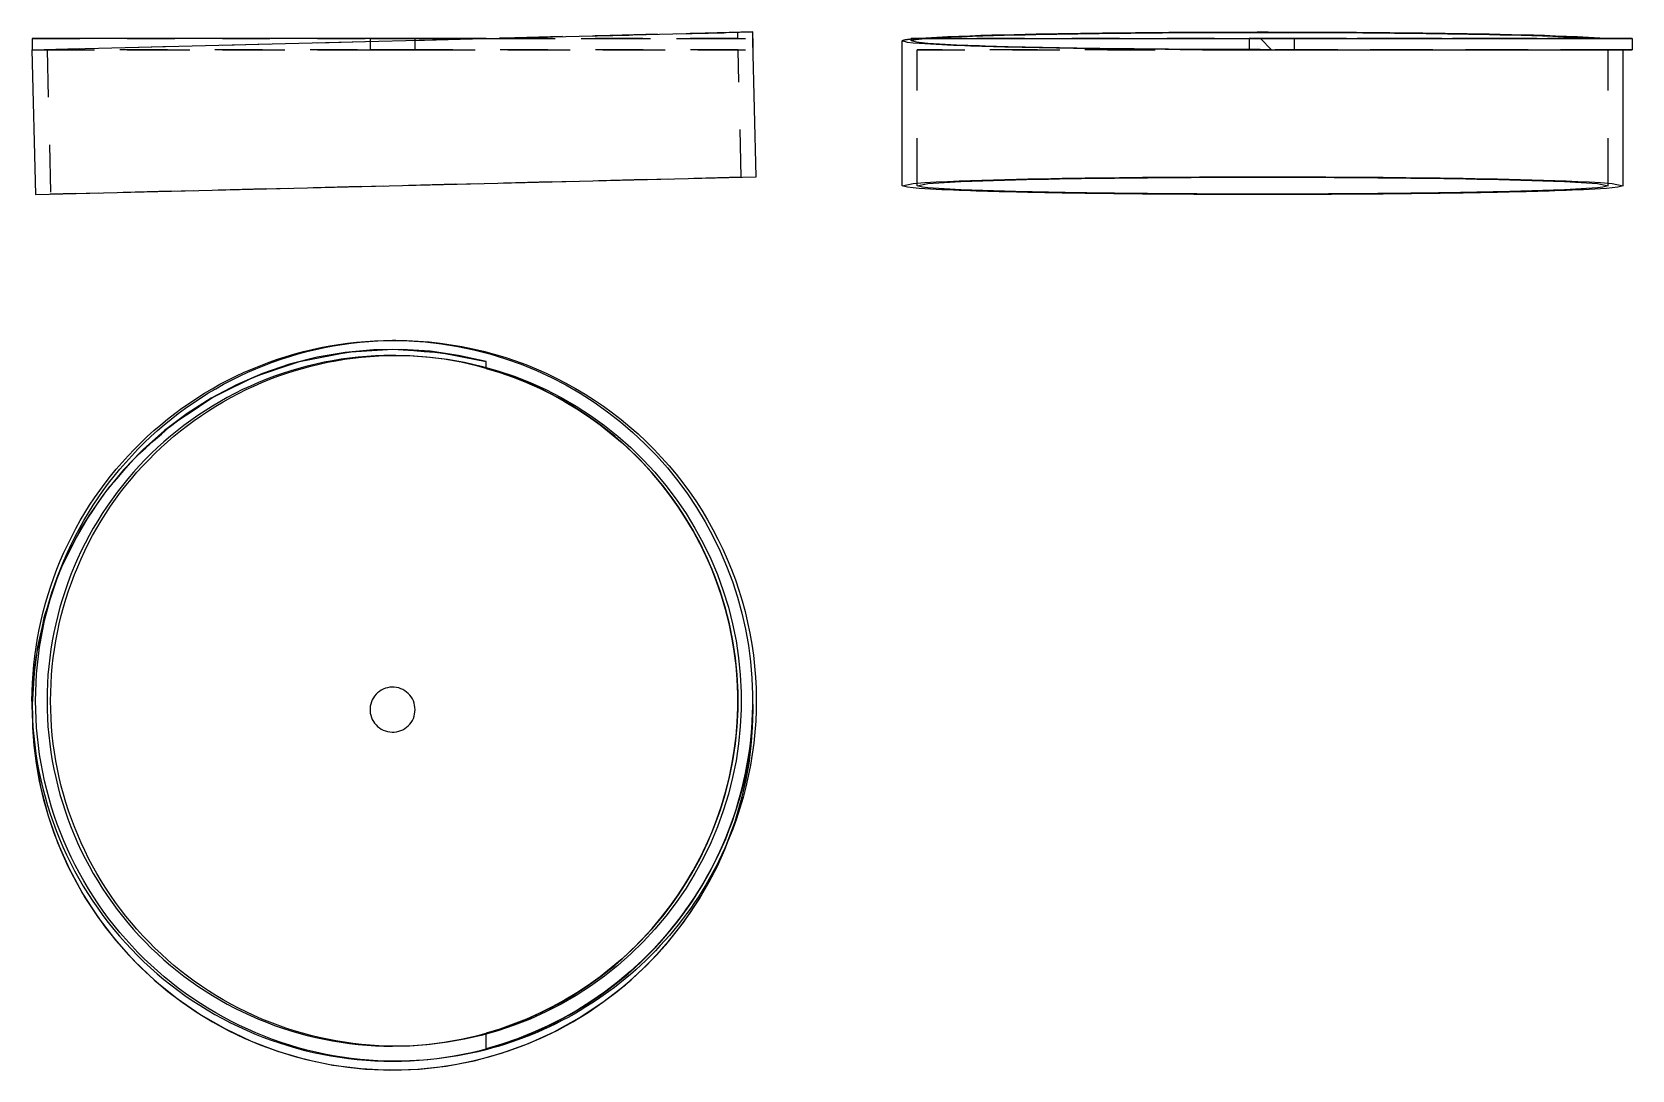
# Model space of a CAD drawing. Extents: x 0 to 3.36, y 0 to 2.18.
import ezdxf

# ---------------------------------------------------------------- set-up
doc = ezdxf.new("R2010")
doc.units = 0
doc.linetypes.add('HIDDEN', pattern=[0.07672, 0.051172, -0.025548])
for name, color, linetype in [('FRONT', 7, 'CONTINUOUS'), ('FRONT_HID', 7, 'HIDDEN'), ('LEFT', 7, 'CONTINUOUS'), ('LEFT_HID', 7, 'HIDDEN'), ('TOP', 7, 'CONTINUOUS'), ('TOP_HID', 7, 'HIDDEN')]:
    doc.layers.add(name, color=color, linetype=linetype)

msp = doc.modelspace()

# ---------------------------------------------------------------- linework, layer by layer
at = {"layer": 'FRONT'}
for p, q in [((0, 2.145835), (1.515333, 2.183034)), ((0.954966, 2.169278), (0.000228, 2.169278)), ((0.000228, 2.169278), (0.000228, 2.14584)), ((1.515671, 2.169278), (1.515333, 2.183034)), ((1.516018, 2.169278), (1.515655, 2.169278)), ((1.515789, 2.16444), (1.515655, 2.169278)), ((1.52281, 1.878438), (1.515789, 2.16444)), ((1.516018, 2.155141), (1.516018, 2.169278)), ((0, 2.145835), (0.007477, 1.841239)), ((0.007477, 1.841239), (1.52281, 1.878438))]:
    msp.add_line(p, q, dxfattribs=at)
at = {"layer": 'FRONT_HID', "linetype": 'HIDDEN'}
for p, q in [((0.000228, 2.169278), (1.516018, 2.169278)), ((0.000228, 2.14584), (0.954966, 2.169278)), ((0.805491, 2.169278), (0.710755, 2.169278)), ((0.710755, 2.169278), (0.805491, 2.169278)), ((0.710755, 2.169278), (0.710755, 2.14584)), ((0.805491, 2.14584), (0.805491, 2.169278)), ((1.515333, 2.183034), (0.954966, 2.169278)), ((0.954966, 2.169278), (1.483764, 2.182259)), ((1.483764, 2.182259), (0.954966, 2.169278)), ((0.954966, 2.169278), (1.515671, 2.169278)), ((0.954966, 2.169278), (1.484082, 2.169278)), ((1.484082, 2.169278), (0.954966, 2.169278)), ((1.484082, 2.169278), (1.483764, 2.182259)), ((1.515671, 2.169278), (1.515655, 2.169278)), ((1.515797, 2.164145), (1.515789, 2.16444)), ((1.515804, 2.16385), (1.515797, 2.164145)), ((1.515811, 2.163554), (1.515804, 2.16385)), ((1.515817, 2.163259), (1.515811, 2.163554)), ((1.515824, 2.162964), (1.515817, 2.163259)), ((1.515831, 2.162669), (1.515824, 2.162964)), ((1.515837, 2.162374), (1.515831, 2.162669)), ((1.515844, 2.162078), (1.515837, 2.162374)), ((1.51585, 2.161783), (1.515844, 2.162078)), ((1.515856, 2.161488), (1.51585, 2.161783)), ((1.515862, 2.161193), (1.515856, 2.161488)), ((1.515868, 2.160898), (1.515862, 2.161193)), ((1.515874, 2.160602), (1.515868, 2.160898)), ((1.51588, 2.160307), (1.515874, 2.160602)), ((1.515885, 2.160012), (1.51588, 2.160307)), ((1.515891, 2.159717), (1.515885, 2.160012)), ((1.515896, 2.159422), (1.515891, 2.159717)), ((1.515901, 2.159126), (1.515896, 2.159422)), ((1.515906, 2.158831), (1.515901, 2.159126)), ((1.515911, 2.158536), (1.515906, 2.158831)), ((1.515916, 2.158241), (1.515911, 2.158536)), ((1.515921, 2.157945), (1.515916, 2.158241)), ((1.515926, 2.15765), (1.515921, 2.157945)), ((1.51593, 2.157355), (1.515926, 2.15765)), ((1.515935, 2.15706), (1.51593, 2.157355)), ((1.515939, 2.156765), (1.515935, 2.15706)), ((1.515943, 2.156469), (1.515939, 2.156765)), ((1.515947, 2.156174), (1.515943, 2.156469)), ((1.515951, 2.155879), (1.515947, 2.156174)), ((1.515955, 2.155584), (1.515951, 2.155879)), ((1.515959, 2.155288), (1.515955, 2.155584)), ((1.515962, 2.154993), (1.515959, 2.155288)), ((1.515966, 2.154698), (1.515962, 2.154993)), ((1.515969, 2.154403), (1.515966, 2.154698)), ((1.515973, 2.154107), (1.515969, 2.154403)), ((1.515976, 2.153812), (1.515973, 2.154107)), ((1.515979, 2.153517), (1.515976, 2.153812)), ((1.515982, 2.153222), (1.515979, 2.153517)), ((1.515985, 2.152926), (1.515982, 2.153222)), ((1.516018, 2.14584), (1.516018, 2.155141)), ((0.000228, 2.14584), (0, 2.145835)), ((0.000228, 2.14584), (1.516018, 2.14584)), ((0.000228, 2.14584), (1.516018, 2.14584)), ((0.031588, 2.14584), (0.039047, 1.842014)), ((0.031588, 2.14584), (1.484658, 2.14584)), ((1.484658, 2.14584), (0.031588, 2.14584)), ((0.805491, 2.14584), (0.710755, 2.14584)), ((0.710755, 2.14584), (0.805491, 2.14584)), ((1.491241, 1.877663), (1.484658, 2.14584)), ((1.515987, 2.152631), (1.515985, 2.152926)), ((1.51599, 2.152336), (1.515987, 2.152631)), ((1.515992, 2.152041), (1.51599, 2.152336)), ((1.515995, 2.151745), (1.515992, 2.152041)), ((1.515997, 2.15145), (1.515995, 2.151745)), ((1.515999, 2.151155), (1.515997, 2.15145)), ((1.516001, 2.15086), (1.515999, 2.151155)), ((1.516003, 2.150564), (1.516001, 2.15086)), ((1.516005, 2.150269), (1.516003, 2.150564)), ((1.516006, 2.149974), (1.516005, 2.150269)), ((1.516008, 2.149679), (1.516006, 2.149974)), ((1.516009, 2.149383), (1.516008, 2.149679)), ((1.516011, 2.149088), (1.516009, 2.149383)), ((1.516012, 2.148793), (1.516011, 2.149088)), ((1.516013, 2.148498), (1.516012, 2.148793)), ((1.516014, 2.148202), (1.516013, 2.148498)), ((1.516015, 2.147907), (1.516014, 2.148202)), ((1.516016, 2.147612), (1.516015, 2.147907)), ((1.516016, 2.147317), (1.516016, 2.147612)), ((1.516017, 2.147021), (1.516016, 2.147317)), ((1.516017, 2.146726), (1.516017, 2.147021)), ((1.516017, 2.146431), (1.516017, 2.146726)), ((1.516018, 2.146135), (1.516017, 2.146431)), ((1.516018, 2.14584), (1.516018, 2.146135)), ((0.039047, 1.842014), (1.491241, 1.877663)), ((1.491241, 1.877663), (0.039047, 1.842014))]:
    msp.add_line(p, q, dxfattribs=at)
at = {"layer": 'LEFT'}
for p, q in [((1.829688, 2.164434), (1.82978, 2.164723)), ((1.841019, 2.16123), (1.829688, 2.164434)), ((1.829688, 2.164434), (1.829688, 2.164434)), ((1.829688, 1.859839), (1.829688, 2.164434)), ((1.82978, 2.164723), (1.829983, 2.164953)), ((1.829983, 2.164953), (1.830229, 2.165137)), ((1.830229, 2.165137), (1.830494, 2.165292)), ((1.830494, 2.165292), (1.83077, 2.165428)), ((1.83077, 2.165428), (1.831052, 2.16555)), ((1.831052, 2.16555), (1.831339, 2.165661)), ((1.831339, 2.165661), (1.831628, 2.165764)), ((1.831628, 2.165764), (1.83192, 2.165861)), ((1.83192, 2.165861), (1.832214, 2.165952)), ((1.832214, 2.165952), (1.832509, 2.166038)), ((1.832509, 2.166038), (1.832806, 2.16612)), ((1.832806, 2.16612), (1.833103, 2.166198)), ((1.833103, 2.166198), (1.833401, 2.166273)), ((1.833401, 2.166273), (1.8337, 2.166346)), ((1.8337, 2.166346), (1.833999, 2.166415)), ((1.833999, 2.166415), (1.834299, 2.166483)), ((1.834299, 2.166483), (1.8346, 2.166548)), ((1.8346, 2.166548), (1.834901, 2.166612)), ((1.834901, 2.166612), (1.835202, 2.166674)), ((1.835202, 2.166674), (1.835503, 2.166734)), ((1.835503, 2.166734), (1.835805, 2.166793)), ((1.835805, 2.166793), (1.836107, 2.16685)), ((1.836107, 2.16685), (1.83641, 2.166906)), ((1.83641, 2.166906), (1.836712, 2.166961)), ((1.836712, 2.166961), (1.837015, 2.167014)), ((1.837015, 2.167014), (1.837318, 2.167067)), ((1.837318, 2.167067), (1.837621, 2.167118)), ((1.837621, 2.167118), (1.837924, 2.167169)), ((1.837924, 2.167169), (1.838228, 2.167219)), ((1.838228, 2.167219), (1.838531, 2.167267)), ((1.838531, 2.167267), (1.838835, 2.167315)), ((1.838835, 2.167315), (1.839139, 2.167362)), ((1.839139, 2.167362), (1.839443, 2.167409)), ((1.839443, 2.167409), (1.839747, 2.167455)), ((1.839747, 2.167455), (1.840051, 2.1675)), ((1.840051, 2.1675), (1.840355, 2.167544)), ((1.840355, 2.167544), (1.840659, 2.167588)), ((1.840659, 2.167588), (1.840964, 2.167631)), ((1.840964, 2.167631), (1.841268, 2.167673)), ((1.852986, 2.159858), (1.841019, 2.16123)), ((1.841268, 2.167673), (1.841573, 2.167715)), ((1.841573, 2.167715), (1.841878, 2.167757)), ((1.841878, 2.167757), (1.842182, 2.167798)), ((1.842182, 2.167798), (1.842487, 2.167838)), ((1.842487, 2.167838), (1.842792, 2.167878)), ((1.842792, 2.167878), (1.843097, 2.167918)), ((1.843097, 2.167918), (1.843402, 2.167957)), ((1.843402, 2.167957), (1.843707, 2.167995)), ((1.843707, 2.167995), (1.844012, 2.168033)), ((1.844012, 2.168033), (1.844317, 2.168071)), ((1.844317, 2.168071), (1.844622, 2.168108)), ((1.844622, 2.168108), (1.844928, 2.168145)), ((1.844928, 2.168145), (1.845233, 2.168182)), ((1.845233, 2.168182), (1.845538, 2.168218)), ((1.845538, 2.168218), (1.845844, 2.168254)), ((1.845844, 2.168254), (1.846149, 2.16829)), ((1.846149, 2.16829), (1.846454, 2.168325)), ((1.846454, 2.168325), (1.84676, 2.16836)), ((1.84676, 2.16836), (1.847065, 2.168394)), ((1.847065, 2.168394), (1.847371, 2.168429)), ((1.847371, 2.168429), (1.847677, 2.168463)), ((1.847677, 2.168463), (1.847982, 2.168496)), ((1.847982, 2.168496), (1.848288, 2.16853)), ((1.848288, 2.169278), (3.364077, 2.169278)), ((1.848288, 2.169278), (1.848288, 2.164445)), ((1.859826, 2.161384), (1.848288, 2.164445)), ((1.864988, 2.158824), (1.852986, 2.159858)), ((1.855836, 2.169278), (1.879006, 2.171034)), ((1.871776, 2.159923), (1.859826, 2.161384)), ((1.877004, 2.157965), (1.864988, 2.158824)), ((1.883776, 2.158901), (1.871776, 2.159923)), ((1.889028, 2.15722), (1.877004, 2.157965)), ((1.879006, 2.171034), (1.902205, 2.172374)), ((1.895785, 2.158006), (1.883776, 2.158901)), ((1.888595, 2.169278), (1.910732, 2.1709)), ((1.901056, 2.156555), (1.889028, 2.15722)), ((1.907808, 2.157294), (1.895785, 2.158006)), ((1.913088, 2.155952), (1.901056, 2.156555)), ((1.902205, 2.172374), (1.925416, 2.173483)), ((1.91983, 2.156581), (1.907808, 2.157294)), ((1.910732, 2.1709), (1.932894, 2.172153)), ((1.925122, 2.155399), (1.913088, 2.155952)), ((1.93186, 2.155995), (1.91983, 2.156581)), ((1.937158, 2.154887), (1.925122, 2.155399)), ((1.925416, 2.173483), (1.948635, 2.174438)), ((1.943891, 2.15546), (1.93186, 2.155995)), ((1.932894, 2.172153), (1.955067, 2.173196)), ((1.949195, 2.154409), (1.937158, 2.154887)), ((1.955923, 2.154926), (1.943891, 2.15546)), ((1.948635, 2.174438), (1.971857, 2.175279)), ((1.961233, 2.153962), (1.949195, 2.154409)), ((1.955067, 2.173196), (1.977245, 2.174097)), ((1.967956, 2.154426), (1.955923, 2.154926)), ((1.973273, 2.153541), (1.961233, 2.153962)), ((1.979993, 2.154009), (1.967956, 2.154426)), ((1.971857, 2.175279), (1.995082, 2.176032)), ((1.985313, 2.153143), (1.973273, 2.153541)), ((1.977245, 2.174097), (1.999428, 2.174893)), ((1.992029, 2.153593), (1.979993, 2.154009)), ((1.997354, 2.152767), (1.985313, 2.153143)), ((2.004066, 2.153176), (1.992029, 2.153593)), ((1.995082, 2.176032), (2.01831, 2.176713)), ((1.999428, 2.174893), (2.021614, 2.175606)), ((2.016103, 2.152778), (2.004066, 2.153176)), ((2.01831, 2.176713), (2.04154, 2.177333)), ((2.021614, 2.175606), (2.043802, 2.176251)), ((2.04154, 2.177333), (2.06477, 2.1779)), ((2.043802, 2.176251), (2.065991, 2.176839)), ((2.06477, 2.1779), (2.088002, 2.178421)), ((2.065991, 2.176839), (2.088182, 2.177377)), ((2.088002, 2.178421), (2.111235, 2.178901)), ((2.088182, 2.177377), (2.110373, 2.177872)), ((2.110373, 2.177872), (2.132566, 2.178328)), ((2.111235, 2.178901), (2.134469, 2.179344)), ((2.132566, 2.178328), (2.154759, 2.178748)), ((2.134469, 2.179344), (2.157703, 2.179753)), ((2.154759, 2.178748), (2.176952, 2.179137)), ((2.157703, 2.179753), (2.180937, 2.18013)), ((2.176952, 2.179137), (2.199147, 2.179496)), ((2.180937, 2.18013), (2.204172, 2.180478)), ((2.199147, 2.179496), (2.221341, 2.179827)), ((2.204172, 2.180478), (2.227408, 2.180799)), ((2.221341, 2.179827), (2.243536, 2.180132)), ((2.227408, 2.180799), (2.250644, 2.181095)), ((2.243536, 2.180132), (2.265732, 2.180413)), ((2.250644, 2.181095), (2.27388, 2.181366)), ((2.265732, 2.180413), (2.287927, 2.180671)), ((2.27388, 2.181366), (2.297116, 2.181614)), ((2.287927, 2.180671), (2.310123, 2.180907)), ((2.297116, 2.181614), (2.320353, 2.181839)), ((2.310123, 2.180907), (2.332319, 2.181122)), ((2.320353, 2.181839), (2.34359, 2.182044)), ((2.332319, 2.181122), (2.354516, 2.181316)), ((2.34359, 2.182044), (2.366827, 2.182227)), ((2.354516, 2.181316), (2.376712, 2.181491)), ((2.366827, 2.182227), (2.390064, 2.182391)), ((2.376712, 2.181491), (2.398909, 2.181647)), ((2.390064, 2.182391), (2.413301, 2.182536)), ((2.398909, 2.181647), (2.421105, 2.181784)), ((2.413301, 2.182536), (2.436538, 2.182661)), ((2.421105, 2.181784), (2.443302, 2.181904)), ((2.436538, 2.182661), (2.459776, 2.182768)), ((2.443302, 2.181904), (2.465499, 2.182005)), ((2.459776, 2.182768), (2.483013, 2.182856)), ((2.465499, 2.182005), (2.487696, 2.18209)), ((2.483013, 2.182856), (2.506251, 2.182927)), ((2.487696, 2.18209), (2.509893, 2.182157)), ((2.506251, 2.182927), (2.529489, 2.182979)), ((2.509893, 2.182157), (2.53209, 2.182207)), ((2.529489, 2.182979), (2.552726, 2.183014)), ((2.53209, 2.182207), (2.554287, 2.18224)), ((2.552726, 2.183014), (2.575964, 2.183032)), ((2.554287, 2.18224), (2.576484, 2.182257)), ((2.575964, 2.183032), (2.599202, 2.183032)), ((2.576484, 2.182257), (2.598681, 2.182257)), ((2.598681, 2.182257), (2.620879, 2.18224)), ((2.599202, 2.183032), (2.622439, 2.183014)), ((2.620879, 2.18224), (2.643076, 2.182207)), ((2.622439, 2.183014), (2.645677, 2.182979)), ((2.643076, 2.182207), (2.665273, 2.182157)), ((2.645677, 2.182979), (2.668915, 2.182927)), ((2.665273, 2.182157), (2.68747, 2.18209)), ((2.668915, 2.182927), (2.692152, 2.182856)), ((2.68747, 2.18209), (2.709667, 2.182005)), ((2.692152, 2.182856), (2.71539, 2.182768)), ((2.709667, 2.182005), (2.731864, 2.181904)), ((2.71539, 2.182768), (2.738627, 2.182661)), ((2.731864, 2.181904), (2.75406, 2.181784)), ((2.738627, 2.182661), (2.761865, 2.182536)), ((2.75406, 2.181784), (2.776257, 2.181647)), ((2.761865, 2.182536), (2.785102, 2.182391)), ((2.776257, 2.181647), (2.798454, 2.181491)), ((2.785102, 2.182391), (2.808339, 2.182227)), ((2.798454, 2.181491), (2.82065, 2.181316)), ((2.808339, 2.182227), (2.831576, 2.182044)), ((2.82065, 2.181316), (2.842847, 2.181122)), ((2.831576, 2.182044), (2.854813, 2.181839)), ((2.842847, 2.181122), (2.865043, 2.180907)), ((2.854813, 2.181839), (2.87805, 2.181614)), ((2.865043, 2.180907), (2.887238, 2.180671)), ((2.87805, 2.181614), (2.901286, 2.181366)), ((2.887238, 2.180671), (2.909434, 2.180413)), ((2.901286, 2.181366), (2.924522, 2.181095)), ((2.909434, 2.180413), (2.931629, 2.180132)), ((2.924522, 2.181095), (2.947758, 2.180799)), ((2.931629, 2.180132), (2.953824, 2.179827)), ((2.947758, 2.180799), (2.970993, 2.180478)), ((2.953824, 2.179827), (2.976019, 2.179496)), ((2.970993, 2.180478), (2.994229, 2.18013)), ((2.976019, 2.179496), (2.998213, 2.179137)), ((2.994229, 2.18013), (3.017463, 2.179753)), ((2.998213, 2.179137), (3.020407, 2.178748)), ((3.017463, 2.179753), (3.040697, 2.179344)), ((3.020407, 2.178748), (3.0426, 2.178328)), ((3.040697, 2.179344), (3.063931, 2.178901)), ((3.0426, 2.178328), (3.064793, 2.177872)), ((3.063931, 2.178901), (3.087164, 2.178421)), ((3.064793, 2.177872), (3.086984, 2.177377)), ((3.086984, 2.177377), (3.109175, 2.176839)), ((3.087164, 2.178421), (3.110395, 2.1779)), ((3.109175, 2.176839), (3.131364, 2.176251)), ((3.110395, 2.1779), (3.133626, 2.177333)), ((3.131364, 2.176251), (3.153552, 2.175606)), ((3.133626, 2.177333), (3.156856, 2.176713)), ((3.153552, 2.175606), (3.175738, 2.174893)), ((3.156856, 2.176713), (3.180083, 2.176032)), ((3.175738, 2.174893), (3.197921, 2.174097)), ((3.180083, 2.176032), (3.203309, 2.175279)), ((3.197921, 2.174097), (3.220099, 2.173196)), ((3.203309, 2.175279), (3.226531, 2.174438)), ((3.220099, 2.173196), (3.242272, 2.172153)), ((3.226531, 2.174438), (3.249749, 2.173483)), ((3.242272, 2.172153), (3.264433, 2.1709)), ((3.249749, 2.173483), (3.272961, 2.172374)), ((3.264433, 2.1709), (3.286571, 2.169278)), ((3.272961, 2.172374), (3.296159, 2.171034)), ((3.296159, 2.171034), (3.31933, 2.169278)), ((3.364077, 2.169278), (3.364077, 2.14584)), ((2.009395, 2.152409), (1.997354, 2.152767)), ((2.021437, 2.152069), (2.009395, 2.152409)), ((2.028142, 2.152447), (2.016103, 2.152778)), ((2.033479, 2.151744), (2.021437, 2.152069)), ((2.040181, 2.152116), (2.028142, 2.152447)), ((2.045522, 2.151435), (2.033479, 2.151744)), ((2.05222, 2.151785), (2.040181, 2.152116)), ((2.057565, 2.151139), (2.045522, 2.151435)), ((2.064259, 2.151455), (2.05222, 2.151785)), ((2.069609, 2.150856), (2.057565, 2.151139)), ((2.076299, 2.151157), (2.064259, 2.151455)), ((2.081652, 2.150586), (2.069609, 2.150856)), ((2.08834, 2.150893), (2.076299, 2.151157)), ((2.093696, 2.150326), (2.081652, 2.150586)), ((2.100381, 2.150629), (2.08834, 2.150893)), ((2.10574, 2.150078), (2.093696, 2.150326)), ((2.112422, 2.150365), (2.100381, 2.150629)), ((2.117785, 2.149839), (2.10574, 2.150078)), ((2.124462, 2.150101), (2.112422, 2.150365)), ((2.129829, 2.14961), (2.117785, 2.149839)), ((2.136503, 2.149849), (2.124462, 2.150101)), ((2.141874, 2.149391), (2.129829, 2.14961)), ((2.148545, 2.14964), (2.136503, 2.149849)), ((2.153919, 2.14918), (2.141874, 2.149391)), ((2.160587, 2.14943), (2.148545, 2.14964)), ((2.165964, 2.148978), (2.153919, 2.14918)), ((2.172629, 2.14922), (2.160587, 2.14943)), ((2.178009, 2.148784), (2.165964, 2.148978)), ((2.184671, 2.14901), (2.172629, 2.14922)), ((2.190054, 2.148599), (2.178009, 2.148784)), ((2.196713, 2.148801), (2.184671, 2.14901)), ((2.2021, 2.14842), (2.190054, 2.148599)), ((2.208755, 2.148613), (2.196713, 2.148801)), ((2.214145, 2.148249), (2.2021, 2.14842)), ((2.220797, 2.14845), (2.208755, 2.148613)), ((2.226191, 2.148085), (2.214145, 2.148249)), ((2.23284, 2.148287), (2.220797, 2.14845)), ((2.238237, 2.147928), (2.226191, 2.148085)), ((2.244882, 2.148123), (2.23284, 2.148287)), ((2.250282, 2.147778), (2.238237, 2.147928)), ((2.256925, 2.14796), (2.244882, 2.148123)), ((2.262328, 2.147634), (2.250282, 2.147778)), ((2.268968, 2.147796), (2.256925, 2.14796)), ((2.274374, 2.147497), (2.262328, 2.147634)), ((2.28101, 2.147645), (2.268968, 2.147796)), ((2.28642, 2.147366), (2.274374, 2.147497)), ((2.293053, 2.147523), (2.28101, 2.147645)), ((2.298466, 2.147241), (2.28642, 2.147366)), ((2.305096, 2.147401), (2.293053, 2.147523)), ((2.310512, 2.147122), (2.298466, 2.147241)), ((2.317139, 2.147278), (2.305096, 2.147401)), ((2.322559, 2.147009), (2.310512, 2.147122)), ((2.329182, 2.147156), (2.317139, 2.147278)), ((2.334605, 2.146901), (2.322559, 2.147009)), ((2.341225, 2.147033), (2.329182, 2.147156)), ((2.346651, 2.146799), (2.334605, 2.146901)), ((2.353269, 2.146911), (2.341225, 2.147033)), ((2.358697, 2.146703), (2.346651, 2.146799)), ((2.365312, 2.146817), (2.353269, 2.146911)), ((2.370744, 2.146612), (2.358697, 2.146703)), ((2.377355, 2.146732), (2.365312, 2.146817)), ((2.38279, 2.146527), (2.370744, 2.146612)), ((2.389399, 2.146647), (2.377355, 2.146732)), ((2.394837, 2.146446), (2.38279, 2.146527)), ((2.401442, 2.146562), (2.389399, 2.146647)), ((2.406883, 2.146371), (2.394837, 2.146446)), ((2.413485, 2.146477), (2.401442, 2.146562)), ((2.41893, 2.146301), (2.406883, 2.146371)), ((2.425529, 2.146392), (2.413485, 2.146477)), ((2.430976, 2.146236), (2.41893, 2.146301)), ((2.437572, 2.146307), (2.425529, 2.146392)), ((2.443023, 2.146176), (2.430976, 2.146236)), ((2.449616, 2.146256), (2.437572, 2.146307)), ((2.455069, 2.146121), (2.443023, 2.146176)), ((2.461659, 2.146206), (2.449616, 2.146256)), ((2.467116, 2.146071), (2.455069, 2.146121)), ((2.473703, 2.146156), (2.461659, 2.146206)), ((2.479163, 2.146026), (2.467116, 2.146071)), ((2.485746, 2.146106), (2.473703, 2.146156)), ((2.491209, 2.145986), (2.479163, 2.146026)), ((2.49779, 2.146055), (2.485746, 2.146106)), ((2.503256, 2.14595), (2.491209, 2.145986)), ((2.509833, 2.146005), (2.49779, 2.146055)), ((2.515303, 2.145919), (2.503256, 2.14595)), ((2.521877, 2.145956), (2.509833, 2.146005)), ((2.527349, 2.145893), (2.515303, 2.145919)), ((2.533921, 2.14594), (2.521877, 2.145956)), ((2.539396, 2.145872), (2.527349, 2.145893)), ((2.545964, 2.145923), (2.533921, 2.14594)), ((2.551443, 2.145856), (2.539396, 2.145872)), ((2.558008, 2.145907), (2.545964, 2.145923)), ((2.563489, 2.145844), (2.551443, 2.145856)), ((2.570052, 2.14589), (2.558008, 2.145907)), ((2.575536, 2.145837), (2.563489, 2.145844)), ((2.582095, 2.145873), (2.570052, 2.14589)), ((2.587583, 2.145835), (2.575536, 2.145837)), ((2.594139, 2.145857), (2.582095, 2.145873)), ((2.606183, 2.14584), (2.587583, 2.145835)), ((2.606183, 2.14584), (2.594139, 2.145857)), ((2.606183, 2.14584), (3.364077, 2.14584)), ((2.606183, 2.14584), (2.653551, 2.14584)), ((3.364077, 2.14584), (3.345478, 2.14584)), ((3.345478, 1.859839), (3.345478, 2.14584)), ((1.841019, 1.856634), (1.829688, 1.859839)), ((1.829688, 1.859839), (1.829688, 1.859839)), ((1.852986, 1.855262), (1.841019, 1.856634)), ((1.864988, 1.854228), (1.852986, 1.855262)), ((1.877004, 1.85337), (1.864988, 1.854228)), ((1.889028, 1.852624), (1.877004, 1.85337)), ((1.901056, 1.851959), (1.889028, 1.852624)), ((1.913088, 1.851356), (1.901056, 1.851959)), ((1.925122, 1.850803), (1.913088, 1.851356)), ((1.937158, 1.850291), (1.925122, 1.850803)), ((1.949195, 1.849814), (1.937158, 1.850291)), ((3.238008, 1.850291), (3.225971, 1.849814)), ((3.250044, 1.850803), (3.238008, 1.850291)), ((3.262078, 1.851356), (3.250044, 1.850803)), ((3.27411, 1.851959), (3.262078, 1.851356)), ((3.286138, 1.852624), (3.27411, 1.851959)), ((3.298161, 1.85337), (3.286138, 1.852624)), ((3.310177, 1.854228), (3.298161, 1.85337)), ((3.32218, 1.855262), (3.310177, 1.854228)), ((3.334147, 1.856634), (3.32218, 1.855262)), ((3.345478, 1.859839), (3.334147, 1.856634)), ((1.961233, 1.849366), (1.949195, 1.849814)), ((1.973273, 1.848945), (1.961233, 1.849366)), ((1.985313, 1.848548), (1.973273, 1.848945)), ((1.997354, 1.848171), (1.985313, 1.848548)), ((2.009395, 1.847813), (1.997354, 1.848171)), ((2.021437, 1.847473), (2.009395, 1.847813)), ((2.033479, 1.847149), (2.021437, 1.847473)), ((2.045522, 1.846839), (2.033479, 1.847149)), ((2.057565, 1.846544), (2.045522, 1.846839)), ((2.069609, 1.846261), (2.057565, 1.846544)), ((2.081652, 1.84599), (2.069609, 1.846261)), ((2.093696, 1.84573), (2.081652, 1.84599)), ((2.10574, 1.845482), (2.093696, 1.84573)), ((2.117785, 1.845243), (2.10574, 1.845482)), ((2.129829, 1.845015), (2.117785, 1.845243)), ((2.141874, 1.844795), (2.129829, 1.845015)), ((2.153919, 1.844585), (2.141874, 1.844795)), ((2.165964, 1.844383), (2.153919, 1.844585)), ((2.178009, 1.844189), (2.165964, 1.844383)), ((2.190054, 1.844003), (2.178009, 1.844189)), ((2.2021, 1.843824), (2.190054, 1.844003)), ((2.214145, 1.843653), (2.2021, 1.843824)), ((2.226191, 1.84349), (2.214145, 1.843653)), ((2.238237, 1.843333), (2.226191, 1.84349)), ((2.250282, 1.843182), (2.238237, 1.843333)), ((2.262328, 1.843039), (2.250282, 1.843182)), ((2.274374, 1.842901), (2.262328, 1.843039)), ((2.28642, 1.84277), (2.274374, 1.842901)), ((2.298466, 1.842645), (2.28642, 1.84277)), ((2.310512, 1.842526), (2.298466, 1.842645)), ((2.322559, 1.842413), (2.310512, 1.842526)), ((2.334605, 1.842306), (2.322559, 1.842413)), ((2.346651, 1.842204), (2.334605, 1.842306)), ((2.358697, 1.842107), (2.346651, 1.842204)), ((2.370744, 1.842016), (2.358697, 1.842107)), ((2.38279, 1.841931), (2.370744, 1.842016)), ((2.394837, 1.84185), (2.38279, 1.841931)), ((2.406883, 1.841775), (2.394837, 1.84185)), ((2.41893, 1.841705), (2.406883, 1.841775)), ((2.430976, 1.84164), (2.41893, 1.841705)), ((2.443023, 1.84158), (2.430976, 1.84164)), ((2.455069, 1.841525), (2.443023, 1.84158)), ((2.467116, 1.841475), (2.455069, 1.841525)), ((2.479163, 1.84143), (2.467116, 1.841475)), ((2.491209, 1.84139), (2.479163, 1.84143)), ((2.503256, 1.841354), (2.491209, 1.84139)), ((2.515303, 1.841324), (2.503256, 1.841354)), ((2.527349, 1.841298), (2.515303, 1.841324)), ((2.539396, 1.841277), (2.527349, 1.841298)), ((2.551443, 1.84126), (2.539396, 1.841277)), ((2.563489, 1.841248), (2.551443, 1.84126)), ((2.575536, 1.841241), (2.563489, 1.841248)), ((2.587583, 1.841239), (2.575536, 1.841241)), ((2.59963, 1.841241), (2.587583, 1.841239)), ((2.611676, 1.841248), (2.59963, 1.841241)), ((2.623723, 1.84126), (2.611676, 1.841248)), ((2.63577, 1.841277), (2.623723, 1.84126)), ((2.647816, 1.841298), (2.63577, 1.841277)), ((2.659863, 1.841324), (2.647816, 1.841298)), ((2.67191, 1.841354), (2.659863, 1.841324)), ((2.683957, 1.84139), (2.67191, 1.841354)), ((2.696003, 1.84143), (2.683957, 1.84139)), ((2.70805, 1.841475), (2.696003, 1.84143)), ((2.720096, 1.841525), (2.70805, 1.841475)), ((2.732143, 1.84158), (2.720096, 1.841525)), ((2.74419, 1.84164), (2.732143, 1.84158)), ((2.756236, 1.841705), (2.74419, 1.84164)), ((2.768283, 1.841775), (2.756236, 1.841705)), ((2.780329, 1.84185), (2.768283, 1.841775)), ((2.792376, 1.841931), (2.780329, 1.84185)), ((2.804422, 1.842016), (2.792376, 1.841931)), ((2.816468, 1.842107), (2.804422, 1.842016)), ((2.828515, 1.842204), (2.816468, 1.842107)), ((2.840561, 1.842306), (2.828515, 1.842204)), ((2.852607, 1.842413), (2.840561, 1.842306)), ((2.864653, 1.842526), (2.852607, 1.842413)), ((2.8767, 1.842645), (2.864653, 1.842526)), ((2.888746, 1.84277), (2.8767, 1.842645)), ((2.900792, 1.842901), (2.888746, 1.84277)), ((2.912838, 1.843039), (2.900792, 1.842901)), ((2.924883, 1.843182), (2.912838, 1.843039)), ((2.936929, 1.843333), (2.924883, 1.843182)), ((2.948975, 1.84349), (2.936929, 1.843333)), ((2.961021, 1.843653), (2.948975, 1.84349)), ((2.973066, 1.843824), (2.961021, 1.843653)), ((2.985111, 1.844003), (2.973066, 1.843824)), ((2.997157, 1.844189), (2.985111, 1.844003)), ((3.009202, 1.844383), (2.997157, 1.844189)), ((3.021247, 1.844585), (3.009202, 1.844383)), ((3.033292, 1.844795), (3.021247, 1.844585)), ((3.045337, 1.845015), (3.033292, 1.844795)), ((3.057381, 1.845243), (3.045337, 1.845015)), ((3.069425, 1.845482), (3.057381, 1.845243)), ((3.08147, 1.84573), (3.069425, 1.845482)), ((3.093513, 1.84599), (3.08147, 1.84573)), ((3.105557, 1.846261), (3.093513, 1.84599)), ((3.117601, 1.846544), (3.105557, 1.846261)), ((3.129644, 1.846839), (3.117601, 1.846544)), ((3.141686, 1.847149), (3.129644, 1.846839)), ((3.153729, 1.847473), (3.141686, 1.847149)), ((3.165771, 1.847813), (3.153729, 1.847473)), ((3.177812, 1.848171), (3.165771, 1.847813)), ((3.189853, 1.848548), (3.177812, 1.848171)), ((3.201893, 1.848945), (3.189853, 1.848548)), ((3.213932, 1.849366), (3.201893, 1.848945)), ((3.225971, 1.849814), (3.213932, 1.849366))]:
    msp.add_line(p, q, dxfattribs=at)
at = {"layer": 'LEFT_HID', "linetype": 'HIDDEN'}
for p, q in [((1.848288, 2.16853), (1.855836, 2.169278)), ((1.874297, 2.169278), (1.848288, 2.169278)), ((1.848288, 2.164445), (1.84846, 2.164829)), ((1.84846, 2.164829), (1.848781, 2.165108)), ((1.848781, 2.165108), (1.849151, 2.165316)), ((1.849151, 2.165316), (1.84953, 2.165508)), ((1.84953, 2.165508), (1.849929, 2.165657)), ((1.849929, 2.165657), (1.850327, 2.165805)), ((1.850327, 2.165805), (1.850734, 2.165931)), ((1.850734, 2.165931), (1.851142, 2.16605)), ((1.851142, 2.16605), (1.851551, 2.166168)), ((1.851551, 2.166168), (1.851964, 2.16627)), ((1.851964, 2.16627), (1.852378, 2.166368)), ((1.852378, 2.166368), (1.852792, 2.166466)), ((1.852792, 2.166466), (1.853207, 2.16656)), ((1.853207, 2.16656), (1.853624, 2.166644)), ((1.853624, 2.166644), (1.854041, 2.166727)), ((1.854041, 2.166727), (1.854459, 2.166811)), ((1.854459, 2.166811), (1.854876, 2.166893)), ((1.854876, 2.166893), (1.855295, 2.166965)), ((1.855295, 2.166965), (1.855715, 2.167038)), ((1.855715, 2.167038), (1.856134, 2.167111)), ((1.856134, 2.167111), (1.856553, 2.167183)), ((1.856553, 2.167183), (1.856973, 2.167253)), ((1.856973, 2.167253), (1.857393, 2.167317)), ((1.857393, 2.167317), (1.857814, 2.167381)), ((1.857814, 2.167381), (1.858235, 2.167445)), ((1.858235, 2.167445), (1.858655, 2.167509)), ((1.858655, 2.167509), (1.859076, 2.167573)), ((1.859076, 2.167573), (1.859497, 2.167631)), ((1.859497, 2.167631), (1.859919, 2.167688)), ((1.859919, 2.167688), (1.860341, 2.167746)), ((1.860341, 2.167746), (1.860762, 2.167803)), ((1.860762, 2.167803), (1.861184, 2.167861)), ((1.861184, 2.167861), (1.861605, 2.167918)), ((1.861605, 2.167918), (1.862028, 2.16797)), ((1.862028, 2.16797), (1.86245, 2.168022)), ((1.86245, 2.168022), (1.862872, 2.168074)), ((1.862872, 2.168074), (1.863295, 2.168126)), ((1.863295, 2.168126), (1.863717, 2.168178)), ((1.863717, 2.168178), (1.864139, 2.168229)), ((1.864139, 2.168229), (1.864562, 2.168279)), ((1.864562, 2.168279), (1.864985, 2.168327)), ((1.864985, 2.168327), (1.865407, 2.168374)), ((1.865407, 2.168374), (1.86583, 2.168421)), ((1.86583, 2.168421), (1.866253, 2.168469)), ((1.866253, 2.168469), (1.866676, 2.168516)), ((1.866676, 2.168516), (1.867099, 2.168564)), ((1.867099, 2.168564), (1.867522, 2.16861)), ((1.867522, 2.16861), (1.867945, 2.168653)), ((1.867945, 2.168653), (1.868368, 2.168697)), ((1.868368, 2.168697), (1.868791, 2.16874)), ((1.868791, 2.16874), (1.869215, 2.168784)), ((1.869215, 2.168784), (1.869638, 2.168827)), ((1.869638, 2.168827), (1.870061, 2.168871)), ((1.870061, 2.168871), (1.870484, 2.168914)), ((1.870484, 2.168914), (1.870908, 2.168956)), ((1.870908, 2.168956), (1.871331, 2.168997)), ((1.871331, 2.168997), (1.871755, 2.169037)), ((1.871755, 2.169037), (1.872179, 2.169077)), ((1.872179, 2.169077), (1.872602, 2.169117)), ((1.872602, 2.169117), (1.873026, 2.169157)), ((1.873026, 2.169157), (1.873449, 2.169197)), ((1.873449, 2.169197), (1.873873, 2.169238)), ((1.873873, 2.169238), (1.874297, 2.169278)), ((1.888595, 2.169278), (1.874297, 2.169278)), ((3.286571, 2.169278), (1.888595, 2.169278)), ((2.606183, 2.169278), (2.558814, 2.169278)), ((2.558814, 2.169278), (2.653551, 2.169278)), ((2.558814, 2.169278), (2.558814, 2.14584)), ((2.606183, 2.169278), (2.582746, 2.169278)), ((2.606183, 2.14584), (2.582746, 2.169278)), ((3.31933, 2.169278), (2.582746, 2.169278)), ((3.364077, 2.169278), (2.606183, 2.169278)), ((2.653551, 2.169278), (2.606183, 2.169278)), ((2.653551, 2.169278), (2.653551, 2.14584)), ((3.31933, 2.169278), (3.286571, 2.169278)), ((3.313899, 2.14584), (1.861267, 2.14584)), ((1.861267, 2.14584), (2.587583, 2.14584)), ((1.861267, 1.859839), (1.861267, 2.14584)), ((2.606183, 2.14584), (2.558814, 2.14584)), ((2.558814, 2.14584), (2.606183, 2.14584)), ((2.587583, 2.14584), (3.313899, 2.14584)), ((2.606183, 2.14584), (3.345478, 2.14584)), ((3.345478, 2.14584), (2.606183, 2.14584)), ((3.345478, 2.14584), (2.606183, 2.14584)), ((3.313899, 1.859839), (3.313899, 2.14584)), ((1.829688, 1.859839), (1.852986, 1.864415)), ((1.852986, 1.864415), (1.877004, 1.866308)), ((1.861267, 1.859839), (1.883594, 1.864224)), ((1.872126, 1.856768), (1.861267, 1.859839)), ((1.861267, 1.859839), (1.861267, 1.859839)), ((1.883594, 1.855453), (1.872126, 1.856768)), ((1.877004, 1.866308), (1.901056, 1.867718)), ((1.883594, 1.864224), (1.906612, 1.866038)), ((1.895096, 1.854462), (1.883594, 1.855453)), ((1.906612, 1.853639), (1.895096, 1.854462)), ((1.901056, 1.867718), (1.925122, 1.868874)), ((1.906612, 1.866038), (1.929662, 1.86739)), ((1.918134, 1.852924), (1.906612, 1.853639)), ((1.929662, 1.852287), (1.918134, 1.852924)), ((1.925122, 1.868874), (1.949195, 1.869863)), ((1.929662, 1.86739), (1.952724, 1.868497)), ((1.941192, 1.85171), (1.929662, 1.852287)), ((1.952724, 1.85118), (1.941192, 1.85171)), ((1.949195, 1.869863), (1.973273, 1.870732)), ((1.952724, 1.868497), (1.975795, 1.869446)), ((1.964259, 1.850689), (1.952724, 1.85118)), ((1.975795, 1.850231), (1.964259, 1.850689)), ((1.973273, 1.870732), (1.997354, 1.871506)), ((1.975795, 1.869446), (1.998869, 1.870278)), ((1.997354, 1.871506), (2.021437, 1.872204)), ((1.998869, 1.870278), (2.021947, 1.87102)), ((2.021437, 1.872204), (2.045522, 1.872838)), ((2.021947, 1.87102), (2.045026, 1.871689)), ((2.045026, 1.871689), (2.068108, 1.872296)), ((2.045522, 1.872838), (2.069609, 1.873416)), ((2.068108, 1.872296), (2.091191, 1.872851)), ((2.069609, 1.873416), (2.093696, 1.873947)), ((2.091191, 1.872851), (2.114275, 1.873359)), ((2.093696, 1.873947), (2.117785, 1.874434)), ((2.114275, 1.873359), (2.13736, 1.873826)), ((2.117785, 1.874434), (2.141874, 1.874882)), ((2.13736, 1.873826), (2.160445, 1.874255)), ((2.141874, 1.874882), (2.165964, 1.875295)), ((2.160445, 1.874255), (2.183531, 1.874651)), ((2.165964, 1.875295), (2.190054, 1.875674)), ((2.183531, 1.874651), (2.206618, 1.875014)), ((2.190054, 1.875674), (2.214145, 1.876024)), ((2.206618, 1.875014), (2.229705, 1.875349)), ((2.214145, 1.876024), (2.238237, 1.876344)), ((2.229705, 1.875349), (2.252793, 1.875657)), ((2.238237, 1.876344), (2.262328, 1.876638)), ((2.252793, 1.875657), (2.275881, 1.875938)), ((2.262328, 1.876638), (2.28642, 1.876907)), ((2.275881, 1.875938), (2.298969, 1.876196)), ((2.28642, 1.876907), (2.310512, 1.877151)), ((2.298969, 1.876196), (2.322057, 1.876429)), ((2.310512, 1.877151), (2.334605, 1.877371)), ((2.322057, 1.876429), (2.345146, 1.876641)), ((2.334605, 1.877371), (2.358697, 1.87757)), ((2.345146, 1.876641), (2.368234, 1.876831)), ((2.358697, 1.87757), (2.38279, 1.877746)), ((2.368234, 1.876831), (2.391323, 1.877)), ((2.38279, 1.877746), (2.406883, 1.877902)), ((2.391323, 1.877), (2.414412, 1.877149)), ((2.406883, 1.877902), (2.430976, 1.878037)), ((2.414412, 1.877149), (2.437502, 1.877279)), ((2.430976, 1.878037), (2.455069, 1.878152)), ((2.437502, 1.877279), (2.460591, 1.877389)), ((2.455069, 1.878152), (2.479163, 1.878247)), ((2.460591, 1.877389), (2.48368, 1.87748)), ((2.479163, 1.878247), (2.503256, 1.878323)), ((2.48368, 1.87748), (2.50677, 1.877553)), ((2.503256, 1.878323), (2.527349, 1.878379)), ((2.50677, 1.877553), (2.529859, 1.877607)), ((2.527349, 1.878379), (2.551443, 1.878417)), ((2.529859, 1.877607), (2.552949, 1.877643)), ((2.551443, 1.878417), (2.575536, 1.878436)), ((2.552949, 1.877643), (2.576038, 1.877661)), ((2.575536, 1.878436), (2.59963, 1.878436)), ((2.576038, 1.877661), (2.599128, 1.877661)), ((2.599128, 1.877661), (2.622217, 1.877643)), ((2.59963, 1.878436), (2.623723, 1.878417)), ((2.622217, 1.877643), (2.645307, 1.877607)), ((2.623723, 1.878417), (2.647816, 1.878379)), ((2.645307, 1.877607), (2.668396, 1.877553)), ((2.647816, 1.878379), (2.67191, 1.878323)), ((2.668396, 1.877553), (2.691486, 1.87748)), ((2.67191, 1.878323), (2.696003, 1.878247)), ((2.691486, 1.87748), (2.714575, 1.877389)), ((2.696003, 1.878247), (2.720096, 1.878152)), ((2.714575, 1.877389), (2.737664, 1.877279)), ((2.720096, 1.878152), (2.74419, 1.878037)), ((2.737664, 1.877279), (2.760753, 1.877149)), ((2.74419, 1.878037), (2.768283, 1.877902)), ((2.760753, 1.877149), (2.783843, 1.877)), ((2.768283, 1.877902), (2.792376, 1.877746)), ((2.783843, 1.877), (2.806931, 1.876831)), ((2.792376, 1.877746), (2.816468, 1.87757)), ((2.806931, 1.876831), (2.83002, 1.876641)), ((2.816468, 1.87757), (2.840561, 1.877371)), ((2.83002, 1.876641), (2.853109, 1.876429)), ((2.840561, 1.877371), (2.864653, 1.877151)), ((2.853109, 1.876429), (2.876197, 1.876196)), ((2.864653, 1.877151), (2.888746, 1.876907)), ((2.876197, 1.876196), (2.899285, 1.875938)), ((2.888746, 1.876907), (2.912838, 1.876638)), ((2.899285, 1.875938), (2.922373, 1.875657)), ((2.912838, 1.876638), (2.936929, 1.876344)), ((2.922373, 1.875657), (2.945461, 1.875349)), ((2.936929, 1.876344), (2.961021, 1.876024)), ((2.945461, 1.875349), (2.968548, 1.875014)), ((2.961021, 1.876024), (2.985111, 1.875674)), ((2.968548, 1.875014), (2.991634, 1.874651)), ((2.985111, 1.875674), (3.009202, 1.875295)), ((2.991634, 1.874651), (3.014721, 1.874255)), ((3.009202, 1.875295), (3.033292, 1.874882)), ((3.014721, 1.874255), (3.037806, 1.873826)), ((3.033292, 1.874882), (3.057381, 1.874434)), ((3.037806, 1.873826), (3.060891, 1.873359)), ((3.057381, 1.874434), (3.08147, 1.873947)), ((3.060891, 1.873359), (3.083975, 1.872851)), ((3.08147, 1.873947), (3.105557, 1.873416)), ((3.083975, 1.872851), (3.107058, 1.872296)), ((3.105557, 1.873416), (3.129644, 1.872838)), ((3.107058, 1.872296), (3.130139, 1.871689)), ((3.129644, 1.872838), (3.153729, 1.872204)), ((3.130139, 1.871689), (3.153219, 1.87102)), ((3.153219, 1.87102), (3.176297, 1.870278)), ((3.153729, 1.872204), (3.177812, 1.871506)), ((3.176297, 1.870278), (3.199371, 1.869446)), ((3.177812, 1.871506), (3.201893, 1.870732)), ((3.199371, 1.869446), (3.222441, 1.868497)), ((3.210907, 1.850689), (3.199371, 1.850231)), ((3.201893, 1.870732), (3.225971, 1.869863)), ((3.222441, 1.85118), (3.210907, 1.850689)), ((3.222441, 1.868497), (3.245504, 1.86739)), ((3.233974, 1.85171), (3.222441, 1.85118)), ((3.225971, 1.869863), (3.250044, 1.868874)), ((3.245504, 1.852287), (3.233974, 1.85171)), ((3.245504, 1.86739), (3.268554, 1.866038)), ((3.257031, 1.852924), (3.245504, 1.852287)), ((3.250044, 1.868874), (3.27411, 1.867718)), ((3.268554, 1.853639), (3.257031, 1.852924)), ((3.268554, 1.866038), (3.291571, 1.864224)), ((3.280069, 1.854462), (3.268554, 1.853639)), ((3.27411, 1.867718), (3.298161, 1.866308)), ((3.291571, 1.855453), (3.280069, 1.854462)), ((3.291571, 1.864224), (3.313899, 1.859839)), ((3.30304, 1.856768), (3.291571, 1.855453)), ((3.298161, 1.866308), (3.32218, 1.864415)), ((3.313899, 1.859839), (3.30304, 1.856768)), ((3.32218, 1.864415), (3.345478, 1.859839)), ((1.987331, 1.849803), (1.975795, 1.850231)), ((1.998869, 1.849399), (1.987331, 1.849803)), ((2.010408, 1.849018), (1.998869, 1.849399)), ((2.021947, 1.848657), (2.010408, 1.849018)), ((2.033486, 1.848314), (2.021947, 1.848657)), ((2.045026, 1.847988), (2.033486, 1.848314)), ((2.056567, 1.847677), (2.045026, 1.847988)), ((2.068108, 1.847381), (2.056567, 1.847677)), ((2.079649, 1.847097), (2.068108, 1.847381)), ((2.091191, 1.846826), (2.079649, 1.847097)), ((2.102733, 1.846567), (2.091191, 1.846826)), ((2.114275, 1.846318), (2.102733, 1.846567)), ((2.125817, 1.84608), (2.114275, 1.846318)), ((2.13736, 1.845851), (2.125817, 1.84608)), ((2.148902, 1.845632), (2.13736, 1.845851)), ((2.160445, 1.845422), (2.148902, 1.845632)), ((2.171988, 1.84522), (2.160445, 1.845422)), ((2.183531, 1.845027), (2.171988, 1.84522)), ((2.195075, 1.844841), (2.183531, 1.845027)), ((2.206618, 1.844663), (2.195075, 1.844841)), ((2.218162, 1.844492), (2.206618, 1.844663)), ((2.229705, 1.844328), (2.218162, 1.844492)), ((2.241249, 1.844171), (2.229705, 1.844328)), ((2.252793, 1.84402), (2.241249, 1.844171)), ((2.264337, 1.843876), (2.252793, 1.84402)), ((2.275881, 1.843739), (2.264337, 1.843876)), ((2.287425, 1.843607), (2.275881, 1.843739)), ((2.298969, 1.843482), (2.287425, 1.843607)), ((2.310513, 1.843362), (2.298969, 1.843482)), ((2.322057, 1.843248), (2.310513, 1.843362)), ((2.333601, 1.843139), (2.322057, 1.843248)), ((2.345146, 1.843036), (2.333601, 1.843139)), ((2.35669, 1.842939), (2.345146, 1.843036)), ((2.368234, 1.842846), (2.35669, 1.842939)), ((2.379779, 1.842759), (2.368234, 1.842846)), ((2.391323, 1.842677), (2.379779, 1.842759)), ((2.402868, 1.8426), (2.391323, 1.842677)), ((2.414412, 1.842528), (2.402868, 1.8426)), ((2.425957, 1.842461), (2.414412, 1.842528)), ((2.437502, 1.842399), (2.425957, 1.842461)), ((2.449046, 1.842341), (2.437502, 1.842399)), ((2.460591, 1.842288), (2.449046, 1.842341)), ((2.472135, 1.84224), (2.460591, 1.842288)), ((2.48368, 1.842197), (2.472135, 1.84224)), ((2.495225, 1.842159), (2.48368, 1.842197)), ((2.50677, 1.842125), (2.495225, 1.842159)), ((2.518314, 1.842095), (2.50677, 1.842125)), ((2.529859, 1.84207), (2.518314, 1.842095)), ((2.541404, 1.84205), (2.529859, 1.84207)), ((2.552949, 1.842034), (2.541404, 1.84205)), ((2.564493, 1.842023), (2.552949, 1.842034)), ((2.576038, 1.842016), (2.564493, 1.842023)), ((2.587583, 1.842014), (2.576038, 1.842016)), ((2.599128, 1.842016), (2.587583, 1.842014)), ((2.610672, 1.842023), (2.599128, 1.842016)), ((2.622217, 1.842034), (2.610672, 1.842023)), ((2.633762, 1.84205), (2.622217, 1.842034)), ((2.645307, 1.84207), (2.633762, 1.84205)), ((2.656851, 1.842095), (2.645307, 1.84207)), ((2.668396, 1.842125), (2.656851, 1.842095)), ((2.679941, 1.842159), (2.668396, 1.842125)), ((2.691486, 1.842197), (2.679941, 1.842159)), ((2.70303, 1.84224), (2.691486, 1.842197)), ((2.714575, 1.842288), (2.70303, 1.84224)), ((2.72612, 1.842341), (2.714575, 1.842288)), ((2.737664, 1.842399), (2.72612, 1.842341)), ((2.749209, 1.842461), (2.737664, 1.842399)), ((2.760753, 1.842528), (2.749209, 1.842461)), ((2.772298, 1.8426), (2.760753, 1.842528)), ((2.783843, 1.842677), (2.772298, 1.8426)), ((2.795387, 1.842759), (2.783843, 1.842677)), ((2.806931, 1.842846), (2.795387, 1.842759)), ((2.818476, 1.842939), (2.806931, 1.842846)), ((2.83002, 1.843036), (2.818476, 1.842939)), ((2.841565, 1.843139), (2.83002, 1.843036)), ((2.853109, 1.843248), (2.841565, 1.843139)), ((2.864653, 1.843362), (2.853109, 1.843248)), ((2.876197, 1.843482), (2.864653, 1.843362)), ((2.887741, 1.843607), (2.876197, 1.843482)), ((2.899285, 1.843739), (2.887741, 1.843607)), ((2.910829, 1.843876), (2.899285, 1.843739)), ((2.922373, 1.84402), (2.910829, 1.843876)), ((2.933917, 1.844171), (2.922373, 1.84402)), ((2.945461, 1.844328), (2.933917, 1.844171)), ((2.957004, 1.844492), (2.945461, 1.844328)), ((2.968548, 1.844663), (2.957004, 1.844492)), ((2.980091, 1.844841), (2.968548, 1.844663)), ((2.991634, 1.845027), (2.980091, 1.844841)), ((3.003178, 1.84522), (2.991634, 1.845027)), ((3.014721, 1.845422), (3.003178, 1.84522)), ((3.026263, 1.845632), (3.014721, 1.845422)), ((3.037806, 1.845851), (3.026263, 1.845632)), ((3.049349, 1.84608), (3.037806, 1.845851)), ((3.060891, 1.846318), (3.049349, 1.84608)), ((3.072433, 1.846567), (3.060891, 1.846318)), ((3.083975, 1.846826), (3.072433, 1.846567)), ((3.095516, 1.847097), (3.083975, 1.846826)), ((3.107058, 1.847381), (3.095516, 1.847097)), ((3.118599, 1.847677), (3.107058, 1.847381)), ((3.130139, 1.847988), (3.118599, 1.847677)), ((3.14168, 1.848314), (3.130139, 1.847988)), ((3.153219, 1.848657), (3.14168, 1.848314)), ((3.164758, 1.849018), (3.153219, 1.848657)), ((3.176297, 1.849399), (3.164758, 1.849018)), ((3.187835, 1.849803), (3.176297, 1.849399)), ((3.199371, 1.850231), (3.187835, 1.849803))]:
    msp.add_line(p, q, dxfattribs=at)
at = {"layer": 'TOP'}
for p, q in [((0.57068, 1.510918), (0.589046, 1.515354)), ((0.589046, 1.515354), (0.607516, 1.519329)), ((0.607516, 1.519329), (0.62608, 1.522844)), ((0.62608, 1.522844), (0.644726, 1.525893)), ((0.644726, 1.525893), (0.663441, 1.528477)), ((0.717864, 1.514691), (0.658285, 1.509157)), ((0.663441, 1.528477), (0.682216, 1.530594)), ((0.682216, 1.530594), (0.701038, 1.532241)), ((0.701038, 1.532241), (0.719894, 1.533419)), ((0.777694, 1.515509), (0.717864, 1.514691)), ((0.719894, 1.533419), (0.738774, 1.534125)), ((0.738774, 1.534125), (0.757666, 1.534361)), ((0.757666, 1.534361), (0.792274, 1.53357)), ((0.765144, 1.534361), (0.757666, 1.534361)), ((0.765144, 1.534361), (0.788412, 1.534004)), ((0.837402, 1.511604), (0.777694, 1.515509)), ((0.788412, 1.534004), (0.811659, 1.532931)), ((0.792274, 1.53357), (0.826809, 1.531199)), ((0.811659, 1.532931), (0.834861, 1.531146)), ((0.826809, 1.531199), (0.8612, 1.527252)), ((0.834861, 1.531146), (0.857998, 1.528648)), ((0.857998, 1.528648), (0.881047, 1.525441)), ((0.8612, 1.527252), (0.895375, 1.521738)), ((0.881047, 1.525441), (0.903986, 1.521527)), ((0.895375, 1.521738), (0.929262, 1.514668)), ((0.903986, 1.521527), (0.926795, 1.516911)), ((0.926795, 1.516911), (0.949451, 1.511595)), ((0.929262, 1.514668), (0.96279, 1.506057)), ((0.463325, 1.474832), (0.480824, 1.481956)), ((0.480824, 1.481956), (0.498495, 1.488642)), ((0.541361, 1.484103), (0.484745, 1.464739)), ((0.498495, 1.488642), (0.516327, 1.494884)), ((0.516327, 1.494884), (0.53431, 1.50068)), ((0.53431, 1.50068), (0.552431, 1.506026)), ((0.599328, 1.498939), (0.541361, 1.484103)), ((0.552431, 1.506026), (0.57068, 1.510918)), ((0.658285, 1.509157), (0.599328, 1.498939)), ((0.896615, 1.503), (0.837402, 1.511604)), ((0.954966, 1.489753), (0.896615, 1.503)), ((0.949451, 1.511595), (0.971933, 1.505587)), ((0.954966, 1.475454), (0.954966, 1.489753)), ((0.96279, 1.506057), (0.995891, 1.495924)), ((0.971933, 1.505587), (0.99422, 1.498891)), ((0.99422, 1.498891), (1.016291, 1.491513)), ((0.995891, 1.495924), (1.028493, 1.484289)), ((1.016291, 1.491513), (1.038124, 1.483461)), ((1.028493, 1.484289), (1.06053, 1.471177)), ((1.038124, 1.483461), (1.0597, 1.474742)), ((0.395267, 1.442043), (0.41197, 1.450874)), ((0.41197, 1.450874), (0.428887, 1.459287)), ((0.428887, 1.459287), (0.446009, 1.467274)), ((0.484745, 1.464739), (0.429833, 1.44097)), ((0.446009, 1.467274), (0.463325, 1.474832)), ((0.954966, 1.475454), (0.983537, 1.466746)), ((0.983537, 1.466746), (1.011725, 1.456871)), ((1.011725, 1.456871), (1.039483, 1.445844)), ((1.0597, 1.474742), (1.080998, 1.465364)), ((1.06053, 1.471177), (1.091935, 1.456615)), ((1.080998, 1.465364), (1.101998, 1.455337)), ((1.091935, 1.456615), (1.122642, 1.440633)), ((1.101998, 1.455337), (1.12268, 1.444669)), ((0.376967, 1.412943), (0.326477, 1.380833)), ((0.330814, 1.402638), (0.346554, 1.413089)), ((0.346554, 1.413089), (0.362549, 1.423145)), ((0.362549, 1.423145), (0.37879, 1.432798)), ((0.429833, 1.44097), (0.376967, 1.412943)), ((0.37879, 1.432798), (0.395267, 1.442043)), ((1.039483, 1.445844), (1.066764, 1.433685)), ((1.066764, 1.433685), (1.093521, 1.420414)), ((1.093521, 1.420414), (1.119711, 1.406053)), ((1.122642, 1.440633), (1.152586, 1.423265)), ((1.12268, 1.444669), (1.143025, 1.433371)), ((1.143025, 1.433371), (1.163013, 1.421454)), ((1.152586, 1.423265), (1.181706, 1.404548)), ((1.163013, 1.421454), (1.182625, 1.408929)), ((0.326477, 1.380833), (0.278678, 1.344839)), ((0.285226, 1.368978), (0.30014, 1.380576)), ((0.30014, 1.380576), (0.31534, 1.391798)), ((0.31534, 1.391798), (0.330814, 1.402638)), ((1.119711, 1.406053), (1.145287, 1.390628)), ((1.145287, 1.390628), (1.170208, 1.374164)), ((1.181706, 1.404548), (1.209941, 1.38452)), ((1.182625, 1.408929), (1.201844, 1.395807)), ((1.201844, 1.395807), (1.220651, 1.382101)), ((1.209941, 1.38452), (1.237231, 1.363223)), ((1.220651, 1.382101), (1.239028, 1.367824)), ((0.256287, 1.344684), (0.270605, 1.357011)), ((0.270605, 1.357011), (0.285226, 1.368978)), ((1.170208, 1.374164), (1.19443, 1.356688)), ((1.19443, 1.356688), (1.217913, 1.338232)), ((1.237231, 1.363223), (1.26352, 1.340702)), ((1.239028, 1.367824), (1.256957, 1.352989)), ((1.256957, 1.352989), (1.274423, 1.337611)), ((0.215238, 1.305615), (0.228595, 1.318978)), ((0.228595, 1.318978), (0.242281, 1.332004)), ((0.278678, 1.344839), (0.233867, 1.305188)), ((0.242281, 1.332004), (0.256287, 1.344684)), ((1.217913, 1.338232), (1.240617, 1.318825)), ((1.240617, 1.318825), (1.262504, 1.298501)), ((1.26352, 1.340702), (1.288753, 1.317004)), ((1.274423, 1.337611), (1.291408, 1.321703)), ((1.288753, 1.317004), (1.312878, 1.292178)), ((1.291408, 1.321703), (1.307897, 1.305282)), ((0.189545, 1.277912), (0.202219, 1.291924)), ((0.233867, 1.305188), (0.192324, 1.262124)), ((0.202219, 1.291924), (0.215238, 1.305615)), ((1.262504, 1.298501), (1.283536, 1.277294)), ((1.307897, 1.305282), (1.323874, 1.288362)), ((1.312878, 1.292178), (1.335843, 1.266277)), ((1.323874, 1.288362), (1.339324, 1.270959)), ((0.153673, 1.234043), (0.165264, 1.248962)), ((0.192324, 1.262124), (0.154307, 1.215918)), ((0.165264, 1.248962), (0.177224, 1.263589)), ((0.177224, 1.263589), (0.189545, 1.277912)), ((1.283536, 1.277294), (1.303679, 1.255241)), ((1.303679, 1.255241), (1.322898, 1.232377)), ((1.335843, 1.266277), (1.357602, 1.239354)), ((1.339324, 1.270959), (1.354232, 1.25309)), ((1.354232, 1.25309), (1.368584, 1.234772)), ((0.154307, 1.215918), (0.120054, 1.166856)), ((0.131623, 1.20336), (0.142457, 1.218839)), ((0.142457, 1.218839), (0.153673, 1.234043)), ((1.322898, 1.232377), (1.341161, 1.208743)), ((1.357602, 1.239354), (1.378109, 1.211465)), ((1.368584, 1.234772), (1.382368, 1.216022)), ((1.378109, 1.211465), (1.397321, 1.182669)), ((1.382368, 1.216022), (1.395569, 1.196858)), ((0.11113, 1.171616), (0.121179, 1.187616)), ((0.121179, 1.187616), (0.131623, 1.20336)), ((1.341161, 1.208743), (1.358437, 1.184378)), ((1.358437, 1.184378), (1.374696, 1.159324)), ((1.395569, 1.196858), (1.408176, 1.177297)), ((1.397321, 1.182669), (1.415198, 1.153025)), ((0.120054, 1.166856), (0.089778, 1.115246)), ((0.092245, 1.13889), (0.101483, 1.155371)), ((0.101483, 1.155371), (0.11113, 1.171616)), ((1.374696, 1.159324), (1.389911, 1.133622)), ((1.408176, 1.177297), (1.420176, 1.157359)), ((1.415198, 1.153025), (1.431702, 1.122597)), ((1.420176, 1.157359), (1.431558, 1.137062)), ((0.089778, 1.115246), (0.063668, 1.061407)), ((0.075013, 1.105264), (0.083419, 1.122185)), ((0.083419, 1.122185), (0.092245, 1.13889)), ((1.389911, 1.133622), (1.404057, 1.107316)), ((1.431558, 1.137062), (1.442312, 1.116424)), ((1.431702, 1.122597), (1.446801, 1.091446)), ((1.442312, 1.116424), (1.452427, 1.095467)), ((0.059479, 1.070821), (0.067031, 1.08814)), ((0.067031, 1.08814), (0.075013, 1.105264)), ((1.404057, 1.107316), (1.41711, 1.080451)), ((1.41711, 1.080451), (1.429047, 1.053072)), ((1.446801, 1.091446), (1.460461, 1.059639)), ((1.452427, 1.095467), (1.461895, 1.074208)), ((0.063668, 1.061407), (0.041887, 1.005677)), ((0.04568, 1.035647), (0.05236, 1.05332)), ((0.05236, 1.05332), (0.059479, 1.070821)), ((1.429047, 1.053072), (1.439849, 1.025226)), ((1.460461, 1.059639), (1.472655, 1.027241)), ((1.461895, 1.074208), (1.470705, 1.052669)), ((1.470705, 1.052669), (1.47885, 1.03087)), ((0.033652, 0.999829), (0.039443, 1.017813)), ((0.039443, 1.017813), (0.04568, 1.035647)), ((1.439849, 1.025226), (1.449497, 0.996959)), ((1.472655, 1.027241), (1.483357, 0.99432)), ((1.47885, 1.03087), (1.486322, 1.008831)), ((0.023422, 0.963456), (0.02831, 0.981706)), ((0.041887, 1.005677), (0.02457, 0.948402)), ((0.02831, 0.981706), (0.033652, 0.999829)), ((1.449497, 0.996959), (1.457975, 0.968319)), ((1.483357, 0.99432), (1.492545, 0.960945)), ((1.486322, 1.008831), (1.493114, 0.986573)), ((1.493114, 0.986573), (1.499219, 0.964118)), ((0.02457, 0.948402), (0.011825, 0.88994)), ((0.015018, 0.926619), (0.018991, 0.94509)), ((0.018991, 0.94509), (0.023422, 0.963456)), ((1.457975, 0.968319), (1.465268, 0.939356)), ((1.492545, 0.960945), (1.5002, 0.927186)), ((1.499219, 0.964118), (1.504633, 0.941485)), ((0.011507, 0.908054), (0.015018, 0.926619)), ((1.465268, 0.939356), (1.471365, 0.910116)), ((1.471365, 0.910116), (1.476255, 0.880651)), ((1.5002, 0.927186), (1.506306, 0.893112)), ((1.504633, 0.941485), (1.509349, 0.918697)), ((1.509349, 0.918697), (1.513364, 0.895774)), ((0.011825, 0.88994), (0.003731, 0.830654)), ((0.005878, 0.870692), (0.00846, 0.889408)), ((0.00846, 0.889408), (0.011507, 0.908054)), ((1.476255, 0.880651), (1.479929, 0.85101)), ((1.506306, 0.893112), (1.510849, 0.858795)), ((1.513364, 0.895774), (1.516673, 0.87274)), ((0.002118, 0.833095), (0.003764, 0.851917)), ((0.003764, 0.851917), (0.005878, 0.870692)), ((1.479929, 0.85101), (1.482382, 0.821243)), ((1.510849, 0.858795), (1.513822, 0.824306)), ((1.516673, 0.87274), (1.519273, 0.849614)), ((1.519273, 0.849614), (1.521163, 0.82642)), ((0.000235, 0.795358), (0.000942, 0.814239)), ((0.003731, 0.830654), (0.000341, 0.770915)), ((0.000942, 0.814239), (0.002118, 0.833095)), ((1.482382, 0.821243), (1.48361, 0.7914)), ((1.513822, 0.824306), (1.515217, 0.789717)), ((1.521163, 0.82642), (1.52234, 0.803179)), ((0, 0.776466), (0.000235, 0.795358)), ((0, 0.776171), (0, 0.776466)), ((0, 0.775876), (0, 0.776171)), ((0.000001, 0.775581), (0, 0.775876)), ((0.000001, 0.775285), (0.000001, 0.775581)), ((0.000001, 0.77499), (0.000001, 0.775285)), ((0.000002, 0.774695), (0.000001, 0.77499)), ((0.000003, 0.774399), (0.000002, 0.774695)), ((0.000004, 0.774104), (0.000003, 0.774399)), ((0.000005, 0.773809), (0.000004, 0.774104)), ((0.000006, 0.773514), (0.000005, 0.773809)), ((0.713611, 0.774068), (0.712219, 0.769555)), ((0.715445, 0.778419), (0.713611, 0.774068)), ((0.717704, 0.782566), (0.715445, 0.778419)), ((0.720364, 0.786468), (0.717704, 0.782566)), ((0.723399, 0.790085), (0.720364, 0.786468)), ((0.72678, 0.793383), (0.723399, 0.790085)), ((0.730472, 0.796327), (0.72678, 0.793383)), ((0.734439, 0.798889), (0.730472, 0.796327)), ((0.738641, 0.801043), (0.734439, 0.798889)), ((0.743037, 0.802768), (0.738641, 0.801043)), ((0.747582, 0.804047), (0.743037, 0.802768)), ((0.752233, 0.804867), (0.747582, 0.804047)), ((0.756942, 0.80522), (0.752233, 0.804867)), ((0.761663, 0.805103), (0.756942, 0.80522)), ((0.766348, 0.804515), (0.761663, 0.805103)), ((0.770952, 0.803465), (0.766348, 0.804515)), ((0.775429, 0.801961), (0.770952, 0.803465)), ((0.779733, 0.800018), (0.775429, 0.801961)), ((0.783822, 0.797657), (0.779733, 0.800018)), ((0.787657, 0.794901), (0.783822, 0.797657)), ((0.791197, 0.791776), (0.787657, 0.794901)), ((0.794409, 0.788314), (0.791197, 0.791776)), ((0.797261, 0.78455), (0.794409, 0.788314)), ((0.799723, 0.780521), (0.797261, 0.78455)), ((0.801772, 0.776266), (0.799723, 0.780521)), ((0.803387, 0.771829), (0.801772, 0.776266)), ((1.48361, 0.7914), (1.48361, 0.761532)), ((1.515217, 0.789717), (1.515032, 0.755101)), ((1.515591, 0.765498), (1.515655, 0.781304)), ((1.515667, 0.780932), (1.515655, 0.781304)), ((1.515667, 0.780932), (1.515655, 0.781304)), ((1.515678, 0.78056), (1.515667, 0.780932)), ((1.515678, 0.78056), (1.515667, 0.780932)), ((1.515689, 0.780188), (1.515678, 0.78056)), ((1.515689, 0.780188), (1.515678, 0.78056)), ((1.5157, 0.779816), (1.515689, 0.780188)), ((1.5157, 0.779816), (1.515689, 0.780188)), ((1.51571, 0.779444), (1.5157, 0.779816)), ((1.51571, 0.779444), (1.5157, 0.779816)), ((1.515721, 0.779072), (1.51571, 0.779444)), ((1.515721, 0.779072), (1.51571, 0.779444)), ((1.515731, 0.7787), (1.515721, 0.779072)), ((1.515731, 0.7787), (1.515721, 0.779072)), ((1.515741, 0.778328), (1.515731, 0.7787)), ((1.515741, 0.778328), (1.515731, 0.7787)), ((1.515751, 0.777956), (1.515741, 0.778328)), ((1.515751, 0.777956), (1.515741, 0.778328)), ((1.515761, 0.777584), (1.515751, 0.777956)), ((1.515761, 0.777584), (1.515751, 0.777956)), ((1.515771, 0.777212), (1.515761, 0.777584)), ((1.515771, 0.777212), (1.515761, 0.777584)), ((1.51578, 0.776841), (1.515771, 0.777212)), ((1.51578, 0.776841), (1.515771, 0.777212)), ((1.515789, 0.776469), (1.51578, 0.776841)), ((1.515789, 0.776469), (1.51578, 0.776841)), ((1.515798, 0.776097), (1.515789, 0.776469)), ((1.515798, 0.776097), (1.515789, 0.776469)), ((1.515807, 0.775725), (1.515798, 0.776097)), ((1.515807, 0.775725), (1.515798, 0.776097)), ((1.515816, 0.775353), (1.515807, 0.775725)), ((1.515816, 0.775353), (1.515807, 0.775725)), ((1.515824, 0.774981), (1.515816, 0.775353)), ((1.515824, 0.774981), (1.515816, 0.775353)), ((1.515833, 0.774609), (1.515824, 0.774981)), ((1.515833, 0.774609), (1.515824, 0.774981)), ((1.515841, 0.774237), (1.515833, 0.774609)), ((1.515841, 0.774237), (1.515833, 0.774609)), ((1.515849, 0.773865), (1.515841, 0.774237)), ((1.515849, 0.773865), (1.515841, 0.774237)), ((1.515857, 0.773493), (1.515849, 0.773865)), ((1.515857, 0.773493), (1.515849, 0.773865)), ((1.52234, 0.803179), (1.522803, 0.779912)), ((1.522803, 0.779912), (1.522551, 0.756643)), ((0.000007, 0.773218), (0.000006, 0.773514)), ((0.000008, 0.772923), (0.000007, 0.773218)), ((0.00001, 0.772628), (0.000008, 0.772923)), ((0.000011, 0.772333), (0.00001, 0.772628)), ((0.000013, 0.772037), (0.000011, 0.772333)), ((0.000015, 0.771742), (0.000013, 0.772037)), ((0.000017, 0.771447), (0.000015, 0.771742)), ((0.000019, 0.771152), (0.000017, 0.771447)), ((0.000021, 0.770856), (0.000019, 0.771152)), ((0.000023, 0.770561), (0.000021, 0.770856)), ((0.000025, 0.770266), (0.000023, 0.770561)), ((0.000028, 0.769971), (0.000025, 0.770266)), ((0.00003, 0.769675), (0.000028, 0.769971)), ((0.000033, 0.76938), (0.00003, 0.769675)), ((0.000036, 0.769085), (0.000033, 0.76938)), ((0.000039, 0.76879), (0.000036, 0.769085)), ((0.000042, 0.768494), (0.000039, 0.76879)), ((0.000045, 0.768199), (0.000042, 0.768494)), ((0.000048, 0.767904), (0.000045, 0.768199)), ((0.000052, 0.767609), (0.000048, 0.767904)), ((0.000055, 0.767313), (0.000052, 0.767609)), ((0.000059, 0.767018), (0.000055, 0.767313)), ((0.000063, 0.766723), (0.000059, 0.767018)), ((0.000066, 0.766428), (0.000063, 0.766723)), ((0.00007, 0.766132), (0.000066, 0.766428)), ((0.000075, 0.765837), (0.00007, 0.766132)), ((0.000079, 0.765542), (0.000075, 0.765837)), ((0.000083, 0.765247), (0.000079, 0.765542)), ((0.000087, 0.764952), (0.000083, 0.765247)), ((0.000092, 0.764656), (0.000087, 0.764952)), ((0.000097, 0.764361), (0.000092, 0.764656)), ((0.000101, 0.764066), (0.000097, 0.764361)), ((0.000106, 0.763771), (0.000101, 0.764066)), ((0.000111, 0.763475), (0.000106, 0.763771)), ((0.000116, 0.76318), (0.000111, 0.763475)), ((0.000122, 0.762885), (0.000116, 0.76318)), ((0.000127, 0.76259), (0.000122, 0.762885)), ((0.000132, 0.762295), (0.000127, 0.76259)), ((0.000138, 0.761999), (0.000132, 0.762295)), ((0.000144, 0.761704), (0.000138, 0.761999)), ((0.00015, 0.761409), (0.000144, 0.761704)), ((0.000155, 0.761114), (0.00015, 0.761409)), ((0.000162, 0.760819), (0.000155, 0.761114)), ((0.000168, 0.760523), (0.000162, 0.760819)), ((0.000174, 0.760228), (0.000168, 0.760523)), ((0.00018, 0.759933), (0.000174, 0.760228)), ((0.000187, 0.759638), (0.00018, 0.759933)), ((0.000193, 0.759343), (0.000187, 0.759638)), ((0.0002, 0.759047), (0.000193, 0.759343)), ((0.000207, 0.758752), (0.0002, 0.759047)), ((0.000214, 0.758457), (0.000207, 0.758752)), ((0.000221, 0.758162), (0.000214, 0.758457)), ((0.000228, 0.757867), (0.000221, 0.758162)), ((0.000341, 0.770915), (0.001673, 0.711094)), ((0.711284, 0.764927), (0.710813, 0.760228)), ((0.710813, 0.760228), (0.710813, 0.755506)), ((0.710813, 0.755506), (0.711284, 0.750807)), ((0.712219, 0.769555), (0.711284, 0.764927)), ((0.711284, 0.750807), (0.712219, 0.746178)), ((0.712219, 0.746178), (0.713611, 0.741666)), ((0.713611, 0.741666), (0.715445, 0.737314)), ((0.801772, 0.739467), (0.803387, 0.743905)), ((0.804552, 0.767253), (0.803387, 0.771829)), ((0.803387, 0.743905), (0.804552, 0.748481)), ((0.805256, 0.762583), (0.804552, 0.767253)), ((0.804552, 0.748481), (0.805256, 0.75315)), ((0.805491, 0.757867), (0.805256, 0.762583)), ((0.805256, 0.75315), (0.805491, 0.757867)), ((1.48361, 0.761532), (1.482382, 0.73169)), ((1.515032, 0.755101), (1.513267, 0.72053)), ((1.513656, 0.698078), (1.516018, 0.757867)), ((1.514474, 0.733907), (1.515198, 0.749697)), ((1.515198, 0.749697), (1.515591, 0.765498)), ((1.515864, 0.773121), (1.515857, 0.773493)), ((1.515864, 0.773121), (1.515857, 0.773493)), ((1.515872, 0.772749), (1.515864, 0.773121)), ((1.515872, 0.772749), (1.515864, 0.773121)), ((1.515879, 0.772377), (1.515872, 0.772749)), ((1.515879, 0.772377), (1.515872, 0.772749)), ((1.515886, 0.772005), (1.515879, 0.772377)), ((1.515886, 0.772005), (1.515879, 0.772377)), ((1.515893, 0.771633), (1.515886, 0.772005)), ((1.515893, 0.771633), (1.515886, 0.772005)), ((1.515899, 0.771261), (1.515893, 0.771633)), ((1.515899, 0.771261), (1.515893, 0.771633)), ((1.515906, 0.770889), (1.515899, 0.771261)), ((1.515906, 0.770889), (1.515899, 0.771261)), ((1.515912, 0.770517), (1.515906, 0.770889)), ((1.515912, 0.770517), (1.515906, 0.770889)), ((1.515918, 0.770145), (1.515912, 0.770517)), ((1.515918, 0.770145), (1.515912, 0.770517)), ((1.515924, 0.769773), (1.515918, 0.770145)), ((1.515924, 0.769773), (1.515918, 0.770145)), ((1.51593, 0.769401), (1.515924, 0.769773)), ((1.51593, 0.769401), (1.515924, 0.769773)), ((1.515935, 0.769029), (1.51593, 0.769401)), ((1.515935, 0.769029), (1.51593, 0.769401)), ((1.515941, 0.768656), (1.515935, 0.769029)), ((1.515941, 0.768656), (1.515935, 0.769029)), ((1.515946, 0.768284), (1.515941, 0.768656)), ((1.515946, 0.768284), (1.515941, 0.768656)), ((1.515951, 0.767912), (1.515946, 0.768284)), ((1.515951, 0.767912), (1.515946, 0.768284)), ((1.515956, 0.76754), (1.515951, 0.767912)), ((1.515956, 0.76754), (1.515951, 0.767912)), ((1.515961, 0.767168), (1.515956, 0.76754)), ((1.515961, 0.767168), (1.515956, 0.76754)), ((1.515965, 0.766796), (1.515961, 0.767168)), ((1.515965, 0.766796), (1.515961, 0.767168)), ((1.515969, 0.766424), (1.515965, 0.766796)), ((1.515969, 0.766424), (1.515965, 0.766796)), ((1.515973, 0.766052), (1.515969, 0.766424)), ((1.515973, 0.766052), (1.515969, 0.766424)), ((1.515977, 0.76568), (1.515973, 0.766052)), ((1.515977, 0.76568), (1.515973, 0.766052)), ((1.515981, 0.765308), (1.515977, 0.76568)), ((1.515981, 0.765308), (1.515977, 0.76568)), ((1.515985, 0.764936), (1.515981, 0.765308)), ((1.515985, 0.764936), (1.515981, 0.765308)), ((1.515988, 0.764564), (1.515985, 0.764936)), ((1.515988, 0.764564), (1.515985, 0.764936)), ((1.515991, 0.764192), (1.515988, 0.764564)), ((1.515991, 0.764192), (1.515988, 0.764564)), ((1.515994, 0.76382), (1.515991, 0.764192)), ((1.515994, 0.76382), (1.515991, 0.764192)), ((1.515997, 0.763448), (1.515994, 0.76382)), ((1.515997, 0.763448), (1.515994, 0.76382)), ((1.516, 0.763076), (1.515997, 0.763448)), ((1.516, 0.763076), (1.515997, 0.763448)), ((1.516002, 0.762704), (1.516, 0.763076)), ((1.516002, 0.762704), (1.516, 0.763076)), ((1.516005, 0.762332), (1.516002, 0.762704)), ((1.516005, 0.762332), (1.516002, 0.762704)), ((1.516007, 0.761959), (1.516005, 0.762332)), ((1.516007, 0.761959), (1.516005, 0.762332)), ((1.516009, 0.761587), (1.516007, 0.761959)), ((1.516009, 0.761587), (1.516007, 0.761959)), ((1.51601, 0.761215), (1.516009, 0.761587)), ((1.51601, 0.761215), (1.516009, 0.761587)), ((1.516012, 0.760843), (1.51601, 0.761215)), ((1.516012, 0.760843), (1.51601, 0.761215)), ((1.516013, 0.760471), (1.516012, 0.760843)), ((1.516013, 0.760471), (1.516012, 0.760843)), ((1.516014, 0.760099), (1.516013, 0.760471)), ((1.516014, 0.760099), (1.516013, 0.760471)), ((1.516015, 0.759727), (1.516014, 0.760099)), ((1.516015, 0.759727), (1.516014, 0.760099)), ((1.516016, 0.759355), (1.516015, 0.759727)), ((1.516016, 0.759355), (1.516015, 0.759727)), ((1.516017, 0.758983), (1.516016, 0.759355)), ((1.516017, 0.758983), (1.516016, 0.759355)), ((1.516017, 0.758611), (1.516017, 0.758983)), ((1.516017, 0.758611), (1.516017, 0.758983)), ((1.516018, 0.758239), (1.516017, 0.758611)), ((1.516018, 0.758239), (1.516017, 0.758611)), ((1.516018, 0.757867), (1.516018, 0.758239)), ((1.516018, 0.757867), (1.516018, 0.758239)), ((1.522551, 0.756643), (1.521586, 0.733392)), ((0.001673, 0.711094), (0.00772, 0.651565)), ((0.715445, 0.737314), (0.717704, 0.733167)), ((0.717704, 0.733167), (0.720364, 0.729265)), ((0.720364, 0.729265), (0.723399, 0.725648)), ((0.723399, 0.725648), (0.72678, 0.722351)), ((0.72678, 0.722351), (0.730472, 0.719406)), ((0.730472, 0.719406), (0.734439, 0.716844)), ((0.734439, 0.716844), (0.738641, 0.71469)), ((0.738641, 0.71469), (0.743037, 0.712965)), ((0.743037, 0.712965), (0.747582, 0.711686)), ((0.747582, 0.711686), (0.752233, 0.710866)), ((0.752233, 0.710866), (0.756942, 0.710513)), ((0.756942, 0.710513), (0.761663, 0.710631)), ((0.761663, 0.710631), (0.766348, 0.711218)), ((0.766348, 0.711218), (0.770952, 0.712269)), ((0.770952, 0.712269), (0.775429, 0.713773)), ((0.775429, 0.713773), (0.779733, 0.715715)), ((0.779733, 0.715715), (0.783822, 0.718076)), ((0.783822, 0.718076), (0.787657, 0.720833)), ((0.787657, 0.720833), (0.791197, 0.723957)), ((0.791197, 0.723957), (0.794409, 0.727419)), ((0.794409, 0.727419), (0.797261, 0.731183)), ((0.797261, 0.731183), (0.799723, 0.735213)), ((0.799723, 0.735213), (0.801772, 0.739467)), ((1.482382, 0.73169), (1.479929, 0.701922)), ((1.513267, 0.72053), (1.509925, 0.686075)), ((1.512041, 0.702391), (1.513422, 0.718136)), ((1.513422, 0.718136), (1.514474, 0.733907)), ((1.519907, 0.710181), (1.517517, 0.687033)), ((1.521586, 0.733392), (1.519907, 0.710181)), ((1.479929, 0.701922), (1.476255, 0.672281)), ((1.509925, 0.686075), (1.505014, 0.651808)), ((1.506584, 0.638661), (1.513656, 0.698078)), ((1.508295, 0.671003), (1.510332, 0.686678)), ((1.510332, 0.686678), (1.512041, 0.702391)), ((1.517517, 0.687033), (1.514417, 0.663969)), ((0.00772, 0.651565), (0.018445, 0.592698)), ((1.471365, 0.642816), (1.465268, 0.613577)), ((1.476255, 0.672281), (1.471365, 0.642816)), ((1.505014, 0.651808), (1.498544, 0.617802)), ((1.50023, 0.624283), (1.503243, 0.639799)), ((1.503243, 0.639799), (1.505932, 0.655375)), ((1.505932, 0.655375), (1.508295, 0.671003)), ((1.510611, 0.641012), (1.506102, 0.618181)), ((1.514417, 0.663969), (1.510611, 0.641012)), ((1.465268, 0.613577), (1.457975, 0.584613)), ((1.498544, 0.617802), (1.490528, 0.584126)), ((1.493236, 0.593456), (1.496894, 0.608833)), ((1.494848, 0.579988), (1.506584, 0.638661)), ((1.496894, 0.608833), (1.50023, 0.624283)), ((1.506102, 0.618181), (1.500895, 0.5955)), ((0.018445, 0.592698), (0.03378, 0.534861)), ((1.457975, 0.584613), (1.449497, 0.555974)), ((1.478519, 0.522424), (1.494848, 0.579988)), ((1.490528, 0.584126), (1.480983, 0.550851)), ((1.484963, 0.562948), (1.489259, 0.578159)), ((1.494994, 0.57299), (1.488404, 0.550671)), ((1.489259, 0.578159), (1.493236, 0.593456)), ((1.500895, 0.5955), (1.494994, 0.57299)), ((1.449497, 0.555974), (1.439849, 0.527707)), ((1.480983, 0.550851), (1.469929, 0.518047)), ((1.475424, 0.532811), (1.480351, 0.54783)), ((1.480351, 0.54783), (1.484963, 0.562948)), ((1.488404, 0.550671), (1.481133, 0.528565)), ((0.03378, 0.534861), (0.05363, 0.478414)), ((1.439849, 0.527707), (1.429047, 0.49986)), ((1.469929, 0.518047), (1.457389, 0.485782)), ((1.457701, 0.466327), (1.478519, 0.522424)), ((1.464637, 0.503098), (1.470186, 0.517899)), ((1.470186, 0.517899), (1.475424, 0.532811)), ((1.481133, 0.528565), (1.473187, 0.506693)), ((0.05363, 0.478414), (0.077871, 0.423709)), ((1.41711, 0.472482), (1.404057, 0.445617)), ((1.429047, 0.49986), (1.41711, 0.472482)), ((1.457389, 0.485782), (1.443389, 0.454122)), ((1.446157, 0.459437), (1.45262, 0.473861)), ((1.45262, 0.473861), (1.458781, 0.488417)), ((1.458781, 0.488417), (1.464637, 0.503098)), ((1.404057, 0.445617), (1.389911, 0.419311)), ((1.443389, 0.454122), (1.427958, 0.423135)), ((1.432335, 0.431009), (1.439394, 0.445151)), ((1.432521, 0.412047), (1.457701, 0.466327)), ((1.439394, 0.445151), (1.446157, 0.459437)), ((0.077871, 0.423709), (0.106352, 0.371086)), ((1.389911, 0.419311), (1.374696, 0.393609)), ((1.403138, 0.359923), (1.432521, 0.412047)), ((1.427958, 0.423135), (1.411128, 0.392885)), ((1.41734, 0.403182), (1.424982, 0.417017)), ((1.424982, 0.417017), (1.432335, 0.431009)), ((0.106352, 0.371086), (0.138896, 0.320875)), ((1.374696, 0.393609), (1.358437, 0.368554)), ((1.392704, 0.362674), (1.401197, 0.376004)), ((1.411128, 0.392885), (1.392935, 0.363435)), ((1.401197, 0.376004), (1.40941, 0.389509)), ((1.40941, 0.389509), (1.41734, 0.403182)), ((1.341161, 0.344189), (1.322898, 0.320555)), ((1.358437, 0.368554), (1.341161, 0.344189)), ((1.365583, 0.323786), (1.374893, 0.336559)), ((1.369735, 0.310279), (1.403138, 0.359923)), ((1.392935, 0.363435), (1.373416, 0.334846)), ((1.374893, 0.336559), (1.383935, 0.349524)), ((1.383935, 0.349524), (1.392704, 0.362674)), ((0.138896, 0.320875), (0.175299, 0.273387)), ((1.322898, 0.320555), (1.303679, 0.297692)), ((1.352612, 0.307179), (1.330566, 0.28049)), ((1.33252, 0.263425), (1.369735, 0.310279)), ((1.346175, 0.298836), (1.356009, 0.311209)), ((1.373416, 0.334846), (1.352612, 0.307179)), ((1.356009, 0.311209), (1.365583, 0.323786)), ((0.175299, 0.273387), (0.215335, 0.228919)), ((1.283536, 0.275638), (1.262504, 0.254432)), ((1.303679, 0.297692), (1.283536, 0.275638)), ((1.330566, 0.28049), (1.307324, 0.254836)), ((1.315154, 0.262981), (1.325743, 0.274716)), ((1.325743, 0.274716), (1.336084, 0.286669)), ((1.336084, 0.286669), (1.346175, 0.298836)), ((1.262504, 0.254432), (1.240617, 0.234108)), ((1.281952, 0.229137), (1.293254, 0.240187)), ((1.307324, 0.254836), (1.282935, 0.23027)), ((1.291724, 0.219652), (1.33252, 0.263425)), ((1.293254, 0.240187), (1.304323, 0.25147)), ((1.304323, 0.25147), (1.315154, 0.262981)), ((0.215335, 0.228919), (0.258755, 0.187748)), ((1.217913, 0.214701), (1.19443, 0.196244)), ((1.240617, 0.234108), (1.217913, 0.214701)), ((1.25745, 0.206843), (1.230921, 0.184605)), ((1.2467, 0.197434), (1.25867, 0.207756)), ((1.247602, 0.179235), (1.291724, 0.219652)), ((1.282935, 0.23027), (1.25745, 0.206843)), ((1.25867, 0.207756), (1.270423, 0.218325)), ((1.270423, 0.218325), (1.281952, 0.229137)), ((0.258755, 0.187748), (0.305287, 0.15013)), ((1.170208, 0.178769), (1.145287, 0.162305)), ((1.19443, 0.196244), (1.170208, 0.178769)), ((1.200429, 0.142424), (1.247602, 0.179235)), ((1.230921, 0.184605), (1.203404, 0.163602)), ((1.209534, 0.167997), (1.222127, 0.17755)), ((1.222127, 0.17755), (1.234517, 0.187364)), ((1.234517, 0.187364), (1.2467, 0.197434)), ((0.305287, 0.15013), (0.354641, 0.116301)), ((1.119711, 0.146879), (1.093521, 0.132519)), ((1.145287, 0.162305), (1.119711, 0.146879)), ((1.174957, 0.143878), (1.145638, 0.125473)), ((1.1505, 0.109449), (1.200429, 0.142424)), ((1.157257, 0.132469), (1.170602, 0.14094)), ((1.170602, 0.14094), (1.183766, 0.149688)), ((1.203404, 0.163602), (1.174957, 0.143878)), ((1.183766, 0.149688), (1.196746, 0.158708)), ((1.196746, 0.158708), (1.209534, 0.167997)), ((0.354641, 0.116301), (0.40651, 0.08647)), ((1.039483, 0.107089), (1.011725, 0.096062)), ((1.066764, 0.119248), (1.039483, 0.107089)), ((1.093521, 0.132519), (1.066764, 0.119248)), ((1.115509, 0.108427), (1.084633, 0.092776)), ((1.08805, 0.094382), (1.102203, 0.101419)), ((1.098124, 0.080516), (1.1505, 0.109449)), ((1.102203, 0.101419), (1.116206, 0.108749)), ((1.145638, 0.125473), (1.115509, 0.108427)), ((1.116206, 0.108749), (1.130054, 0.11637)), ((1.130054, 0.11637), (1.143739, 0.124278)), ((1.143739, 0.124278), (1.157257, 0.132469)), ((0.40651, 0.08647), (0.460572, 0.060825)), ((0.983537, 0.086186), (0.954966, 0.077478)), ((0.954966, 0.044719), (0.954966, 0.077478)), ((1.011725, 0.096062), (0.983537, 0.086186)), ((1.015255, 0.063703), (1.030063, 0.069229)), ((1.053074, 0.078551), (1.020898, 0.065782)), ((1.030063, 0.069229), (1.044753, 0.075063)), ((1.04363, 0.055805), (1.098124, 0.080516)), ((1.044753, 0.075063), (1.059319, 0.081201)), ((1.084633, 0.092776), (1.053074, 0.078551)), ((1.059319, 0.081201), (1.073753, 0.087642)), ((1.073753, 0.087642), (1.08805, 0.094382)), ((0.460572, 0.060825), (0.516487, 0.039524)), ((0.516487, 0.039524), (0.573909, 0.0227)), ((0.929653, 0.019638), (0.987356, 0.03547)), ((0.988173, 0.054497), (0.954966, 0.044719)), ((0.954966, 0.044719), (0.970183, 0.048993)), ((0.970183, 0.048993), (0.985308, 0.053583)), ((0.985308, 0.053583), (1.000334, 0.058487)), ((0.987356, 0.03547), (1.04363, 0.055805)), ((1.020898, 0.065782), (0.988173, 0.054497)), ((1.000334, 0.058487), (1.015255, 0.063703)), ((0.573909, 0.0227), (0.632479, 0.010459)), ((0.632479, 0.010459), (0.691832, 0.002877)), ((0.691832, 0.002877), (0.751599, 0)), ((0.751599, 0), (0.811406, 0.001847)), ((0.811406, 0.001847), (0.870881, 0.008407)), ((0.870881, 0.008407), (0.929653, 0.019638))]:
    msp.add_line(p, q, dxfattribs=at)
at = {"layer": 'TOP_HID', "linetype": 'HIDDEN'}
for p, q in [((0.578158, 1.510918), (0.596523, 1.515354)), ((0.596523, 1.515354), (0.614993, 1.519329)), ((0.614993, 1.519329), (0.633557, 1.522844)), ((0.633557, 1.522844), (0.652203, 1.525893)), ((0.652203, 1.525893), (0.670919, 1.528477)), ((0.670919, 1.528477), (0.689693, 1.530594)), ((0.689693, 1.530594), (0.708515, 1.532241)), ((0.708515, 1.532241), (0.727372, 1.533419)), ((0.71474, 1.512912), (0.736736, 1.514336)), ((0.727372, 1.533419), (0.746252, 1.534125)), ((0.736736, 1.514336), (0.758731, 1.515761)), ((0.746252, 1.534125), (0.765144, 1.534361)), ((0.758731, 1.515761), (0.780725, 1.514301)), ((0.780725, 1.514301), (0.802718, 1.512841)), ((0.470802, 1.474832), (0.488301, 1.481956)), ((0.488301, 1.481956), (0.505972, 1.488642)), ((0.505972, 1.488642), (0.523805, 1.494884)), ((0.520702, 1.475924), (0.541579, 1.482996)), ((0.523805, 1.494884), (0.541787, 1.50068)), ((0.541579, 1.482996), (0.562455, 1.490068)), ((0.541787, 1.50068), (0.559908, 1.506026)), ((0.559908, 1.506026), (0.578158, 1.510918)), ((0.57887, 1.480329), (0.561375, 1.475643)), ((0.562455, 1.490068), (0.584076, 1.494353)), ((0.56846, 1.475628), (0.585949, 1.480316)), ((0.596477, 1.484577), (0.57887, 1.480329)), ((0.584076, 1.494353), (0.605698, 1.498638)), ((0.585949, 1.480316), (0.603549, 1.484567)), ((0.614184, 1.488385), (0.596477, 1.484577)), ((0.603549, 1.484567), (0.62125, 1.488377)), ((0.605698, 1.498638), (0.627319, 1.502923)), ((0.63198, 1.491751), (0.614184, 1.488385)), ((0.62125, 1.488377), (0.63904, 1.491744)), ((0.627319, 1.502923), (0.64894, 1.507208)), ((0.649855, 1.494672), (0.63198, 1.491751)), ((0.63904, 1.491744), (0.656909, 1.494667)), ((0.64894, 1.507208), (0.670749, 1.510062)), ((0.667796, 1.497147), (0.649855, 1.494672)), ((0.656909, 1.494667), (0.674845, 1.497144)), ((0.685794, 1.499174), (0.667796, 1.497147)), ((0.670749, 1.510062), (0.692744, 1.511487)), ((0.674845, 1.497144), (0.692837, 1.499172)), ((0.703837, 1.500752), (0.685794, 1.499174)), ((0.692744, 1.511487), (0.71474, 1.512912)), ((0.692837, 1.499172), (0.710874, 1.500751)), ((0.721914, 1.50188), (0.703837, 1.500752)), ((0.710874, 1.500751), (0.728945, 1.501879)), ((0.740013, 1.502556), (0.721914, 1.50188)), ((0.728945, 1.501879), (0.747039, 1.502556)), ((0.758123, 1.502782), (0.740013, 1.502556)), ((0.747039, 1.502556), (0.765144, 1.502782)), ((0.794332, 1.50188), (0.758123, 1.502782)), ((0.765144, 1.502782), (0.758123, 1.502782)), ((0.765144, 1.502782), (0.801342, 1.501879)), ((0.830452, 1.499174), (0.794332, 1.50188)), ((0.801342, 1.501879), (0.837451, 1.499172)), ((0.802718, 1.512841), (0.824711, 1.511381)), ((0.824711, 1.511381), (0.846705, 1.509921)), ((0.866391, 1.494672), (0.830452, 1.499174)), ((0.837451, 1.499172), (0.873379, 1.494667)), ((0.846705, 1.509921), (0.868509, 1.507031)), ((0.902062, 1.488385), (0.866391, 1.494672)), ((0.868509, 1.507031), (0.890123, 1.502712)), ((0.873379, 1.494667), (0.909038, 1.488377)), ((0.890123, 1.502712), (0.911737, 1.498392)), ((0.937375, 1.480329), (0.902062, 1.488385)), ((0.909038, 1.488377), (0.944339, 1.480316)), ((0.911737, 1.498392), (0.933352, 1.494072)), ((0.933352, 1.494072), (0.954966, 1.489753)), ((0.972243, 1.470523), (0.937375, 1.480329)), ((0.944339, 1.480316), (0.979194, 1.470505)), ((0.402745, 1.442043), (0.419447, 1.450874)), ((0.419447, 1.450874), (0.436365, 1.459287)), ((0.436365, 1.459287), (0.453486, 1.467274)), ((0.43885, 1.443638), (0.458624, 1.453376)), ((0.453486, 1.467274), (0.470802, 1.474832)), ((0.458624, 1.453376), (0.478949, 1.461781)), ((0.492725, 1.452588), (0.475948, 1.445764)), ((0.478949, 1.461781), (0.499826, 1.468852)), ((0.483066, 1.445734), (0.499836, 1.452561)), ((0.509667, 1.458992), (0.492725, 1.452588)), ((0.499826, 1.468852), (0.520702, 1.475924)), ((0.499836, 1.452561), (0.516771, 1.458968)), ((0.526763, 1.464971), (0.509667, 1.458992)), ((0.516771, 1.458968), (0.53386, 1.46495)), ((0.544003, 1.470523), (0.526763, 1.464971)), ((0.53386, 1.46495), (0.551094, 1.470505)), ((0.561375, 1.475643), (0.544003, 1.470523)), ((0.551094, 1.470505), (0.56846, 1.475628)), ((0.983545, 1.466749), (0.954966, 1.475454)), ((1.006579, 1.458992), (0.972243, 1.470523)), ((0.979194, 1.470505), (1.013517, 1.458968)), ((1.011742, 1.456877), (0.983545, 1.466749)), ((1.040298, 1.445764), (1.006579, 1.458992)), ((1.039509, 1.445854), (1.011742, 1.456877)), ((1.013517, 1.458968), (1.047221, 1.445734)), ((0.338291, 1.402638), (0.354031, 1.413089)), ((0.354031, 1.413089), (0.370027, 1.423145)), ((0.361194, 1.402189), (0.379527, 1.414425)), ((0.370027, 1.423145), (0.386268, 1.432798)), ((0.379527, 1.414425), (0.399301, 1.424163)), ((0.386268, 1.432798), (0.402745, 1.442043)), ((0.410695, 1.414354), (0.394897, 1.405498)), ((0.399301, 1.424163), (0.419075, 1.433901)), ((0.402054, 1.405451), (0.417845, 1.414311)), ((0.42671, 1.422815), (0.410695, 1.414354)), ((0.417845, 1.414311), (0.433851, 1.422774)), ((0.419075, 1.433901), (0.43885, 1.443638)), ((0.44293, 1.430873), (0.42671, 1.422815)), ((0.433851, 1.422774), (0.450064, 1.430836)), ((0.459346, 1.438524), (0.44293, 1.430873)), ((0.450064, 1.430836), (0.466472, 1.438491)), ((0.475948, 1.445764), (0.459346, 1.438524)), ((0.466472, 1.438491), (0.483066, 1.445734)), ((1.0668, 1.433699), (1.039509, 1.445854)), ((1.073316, 1.430873), (1.040298, 1.445764)), ((1.047221, 1.445734), (1.080224, 1.430836)), ((1.093568, 1.420433), (1.0668, 1.433699)), ((1.105551, 1.414354), (1.073316, 1.430873)), ((1.080224, 1.430836), (1.112443, 1.414311)), ((1.119768, 1.406077), (1.093568, 1.420433)), ((1.136922, 1.39625), (1.105551, 1.414354)), ((1.112443, 1.414311), (1.143798, 1.3962)), ((0.292703, 1.368978), (0.307618, 1.380576)), ((0.307618, 1.380576), (0.322817, 1.391798)), ((0.322817, 1.391798), (0.338291, 1.402638)), ((0.324527, 1.377716), (0.34286, 1.389952)), ((0.34286, 1.389952), (0.361194, 1.402189)), ((0.363986, 1.386617), (0.348893, 1.376605)), ((0.356077, 1.376548), (0.371161, 1.386563)), ((0.379324, 1.39625), (0.363986, 1.386617)), ((0.371161, 1.386563), (0.38649, 1.3962)), ((0.394897, 1.405498), (0.379324, 1.39625)), ((0.38649, 1.3962), (0.402054, 1.405451)), ((1.145356, 1.390657), (1.119768, 1.406077)), ((1.167352, 1.376605), (1.136922, 1.39625)), ((1.143798, 1.3962), (1.174211, 1.376548)), ((1.170288, 1.374197), (1.145356, 1.390657)), ((0.263764, 1.344684), (0.278082, 1.357011)), ((0.27216, 1.337572), (0.288738, 1.352098)), ((0.278082, 1.357011), (0.292703, 1.368978)), ((0.288738, 1.352098), (0.306194, 1.365479)), ((0.31948, 1.355468), (0.305178, 1.344356)), ((0.306194, 1.365479), (0.324527, 1.377716)), ((0.312388, 1.34429), (0.326681, 1.355404)), ((0.334055, 1.36622), (0.31948, 1.355468)), ((0.326681, 1.355404), (0.341247, 1.366159)), ((0.348893, 1.376605), (0.334055, 1.36622)), ((0.341247, 1.366159), (0.356077, 1.376548)), ((1.196766, 1.355468), (1.167352, 1.376605)), ((1.194523, 1.356727), (1.170288, 1.374197)), ((1.174211, 1.376548), (1.203606, 1.355404)), ((1.218018, 1.338275), (1.194523, 1.356727)), ((1.225089, 1.332891), (1.196766, 1.355468)), ((1.203606, 1.355404), (1.231911, 1.332822)), ((0.222716, 1.305615), (0.236072, 1.318978)), ((0.236072, 1.318978), (0.249758, 1.332004)), ((0.239004, 1.30852), (0.255582, 1.323046)), ((0.249758, 1.332004), (0.263764, 1.344684)), ((0.255582, 1.323046), (0.27216, 1.337572)), ((0.277426, 1.32108), (0.263994, 1.308931)), ((0.271232, 1.308856), (0.284655, 1.321008)), ((0.291157, 1.332891), (0.277426, 1.32108)), ((0.284655, 1.321008), (0.298376, 1.332822)), ((0.305178, 1.344356), (0.291157, 1.332891)), ((0.298376, 1.332822), (0.312388, 1.34429)), ((1.240736, 1.318872), (1.218018, 1.338275)), ((1.252252, 1.308931), (1.225089, 1.332891)), ((1.231911, 1.332822), (1.259055, 1.308856)), ((1.262636, 1.298552), (1.240736, 1.318872)), ((0.197022, 1.277912), (0.209696, 1.291924)), ((0.207886, 1.277428), (0.222426, 1.293994)), ((0.209696, 1.291924), (0.222716, 1.305615)), ((0.222426, 1.293994), (0.239004, 1.30852)), ((0.238059, 1.283646), (0.225572, 1.270527)), ((0.23284, 1.270447), (0.245317, 1.283568)), ((0.250869, 1.29645), (0.238059, 1.283646)), ((0.245317, 1.283568), (0.258117, 1.296374)), ((0.263994, 1.308931), (0.250869, 1.29645)), ((0.258117, 1.296374), (0.271232, 1.308856)), ((1.278187, 1.283646), (1.252252, 1.308931)), ((1.259055, 1.308856), (1.284971, 1.283568)), ((1.283682, 1.277349), (1.262636, 1.298552)), ((1.302829, 1.2571), (1.278187, 1.283646)), ((1.284971, 1.283568), (1.309594, 1.257019)), ((0.16115, 1.234043), (0.172742, 1.248962)), ((0.172742, 1.248962), (0.184702, 1.263589)), ((0.178808, 1.244295), (0.193347, 1.260861)), ((0.184702, 1.263589), (0.197022, 1.277912)), ((0.193347, 1.260861), (0.207886, 1.277428)), ((0.213417, 1.2571), (0.2016, 1.243374)), ((0.208887, 1.243292), (0.220694, 1.257019)), ((0.225572, 1.270527), (0.213417, 1.2571)), ((0.220694, 1.257019), (0.23284, 1.270447)), ((1.303839, 1.255298), (1.283682, 1.277349)), ((1.326117, 1.229359), (1.302829, 1.2571)), ((1.323072, 1.232437), (1.303839, 1.255298)), ((1.309594, 1.257019), (1.332863, 1.229275)), ((0.139101, 1.20336), (0.149934, 1.218839)), ((0.149934, 1.218839), (0.16115, 1.234043)), ((0.150873, 1.210283), (0.164269, 1.227728)), ((0.164269, 1.227728), (0.178808, 1.244295)), ((0.17901, 1.215061), (0.168252, 1.200491)), ((0.175568, 1.200406), (0.186317, 1.214977)), ((0.190129, 1.229359), (0.17901, 1.215061)), ((0.186317, 1.214977), (0.197425, 1.229275)), ((0.2016, 1.243374), (0.190129, 1.229359)), ((0.197425, 1.229275), (0.208887, 1.243292)), ((1.341348, 1.208805), (1.323072, 1.232437)), ((1.347994, 1.200491), (1.326117, 1.229359)), ((1.332863, 1.229275), (1.35472, 1.200406)), ((0.118608, 1.171616), (0.128656, 1.187616)), ((0.126371, 1.173636), (0.138622, 1.19196)), ((0.128656, 1.187616), (0.139101, 1.20336)), ((0.138622, 1.19196), (0.150873, 1.210283)), ((0.157861, 1.185657), (0.147842, 1.170568)), ((0.155177, 1.170484), (0.165186, 1.185573)), ((0.168252, 1.200491), (0.157861, 1.185657)), ((0.165186, 1.185573), (0.175568, 1.200406)), ((1.358638, 1.184441), (1.341348, 1.208805)), ((1.368404, 1.170568), (1.347994, 1.200491)), ((1.35472, 1.200406), (1.375111, 1.170484)), ((1.37491, 1.159386), (1.358638, 1.184441)), ((0.099722, 1.13889), (0.108961, 1.155371)), ((0.101868, 1.13699), (0.11412, 1.155313)), ((0.108961, 1.155371), (0.118608, 1.171616)), ((0.11412, 1.155313), (0.126371, 1.173636)), ((0.138203, 1.155234), (0.128949, 1.139665)), ((0.136302, 1.139583), (0.145547, 1.155151)), ((0.147842, 1.170568), (0.138203, 1.155234)), ((0.145547, 1.155151), (0.155177, 1.170484)), ((1.387297, 1.139665), (1.368404, 1.170568)), ((1.390139, 1.133684), (1.37491, 1.159386)), ((1.375111, 1.170484), (1.393986, 1.139583)), ((0.082361, 1.097457), (0.092115, 1.117223)), ((0.082491, 1.105264), (0.090897, 1.122185)), ((0.090897, 1.122185), (0.099722, 1.13889)), ((0.092115, 1.117223), (0.101868, 1.13699)), ((0.120087, 1.12387), (0.111621, 1.107859)), ((0.11899, 1.10778), (0.127448, 1.123789)), ((0.128949, 1.139665), (0.120087, 1.12387)), ((0.127448, 1.123789), (0.136302, 1.139583)), ((1.404625, 1.107859), (1.387297, 1.139665)), ((1.404297, 1.107376), (1.390139, 1.133684)), ((1.393986, 1.139583), (1.411297, 1.10778)), ((0.062854, 1.057924), (0.072608, 1.077691)), ((0.066956, 1.070821), (0.074509, 1.08814)), ((0.072608, 1.077691), (0.082361, 1.097457)), ((0.074509, 1.08814), (0.082491, 1.105264)), ((0.103556, 1.091641), (0.095899, 1.075228)), ((0.103285, 1.075153), (0.110935, 1.091564)), ((0.111621, 1.107859), (0.103556, 1.091641)), ((0.110935, 1.091564), (0.11899, 1.10778)), ((1.417362, 1.080509), (1.404297, 1.107376)), ((1.420347, 1.075228), (1.404625, 1.107859)), ((1.411297, 1.10778), (1.427002, 1.075153)), ((1.42931, 1.053128), (1.417362, 1.080509)), ((0.053158, 1.035647), (0.059838, 1.05332)), ((0.054433, 1.037606), (0.062854, 1.057924)), ((0.059838, 1.05332), (0.066956, 1.070821)), ((0.088654, 1.058629), (0.081825, 1.041854)), ((0.095899, 1.075228), (0.088654, 1.058629)), ((0.089226, 1.041785), (0.096048, 1.058557)), ((0.096048, 1.058557), (0.103285, 1.075153)), ((1.434421, 1.041854), (1.420347, 1.075228)), ((1.427002, 1.075153), (1.441062, 1.041785)), ((1.440122, 1.025277), (1.42931, 1.053128)), ((0.040256, 0.995864), (0.047345, 1.016735)), ((0.041129, 0.999829), (0.04692, 1.017813)), ((0.04692, 1.017813), (0.053158, 1.035647)), ((0.047345, 1.016735), (0.054433, 1.037606)), ((0.075416, 1.024914), (0.069431, 1.00782)), ((0.081825, 1.041854), (0.075416, 1.024914)), ((0.076846, 1.007757), (0.082824, 1.024848)), ((0.082824, 1.024848), (0.089226, 1.041785)), ((1.446814, 1.00782), (1.434421, 1.041854)), ((1.44978, 0.997006), (1.440122, 1.025277)), ((1.441062, 1.041785), (1.453442, 1.007757)), ((0.0309, 0.963456), (0.035788, 0.981706)), ((0.033168, 0.974993), (0.040256, 0.995864)), ((0.035788, 0.981706), (0.041129, 0.999829)), ((0.063875, 0.990581), (0.058751, 0.973209)), ((0.069431, 1.00782), (0.063875, 0.990581)), ((0.066178, 0.973155), (0.071296, 0.990522)), ((0.071296, 0.990522), (0.076846, 1.007757)), ((1.457495, 0.973209), (1.446814, 1.00782)), ((1.458266, 0.968362), (1.44978, 0.997006)), ((1.453442, 1.007757), (1.46411, 0.973155)), ((0.021777, 0.932504), (0.026079, 0.954122)), ((0.022496, 0.926619), (0.026468, 0.94509)), ((0.026079, 0.954122), (0.033168, 0.974993)), ((0.026468, 0.94509), (0.0309, 0.963456)), ((0.054061, 0.955715), (0.049809, 0.93811)), ((0.058751, 0.973209), (0.054061, 0.955715)), ((0.057246, 0.938064), (0.061493, 0.955665)), ((0.061493, 0.955665), (0.066178, 0.973155)), ((1.466437, 0.93811), (1.457495, 0.973209)), ((1.465567, 0.939392), (1.458266, 0.968362)), ((1.46411, 0.973155), (1.473041, 0.938064)), ((0.013172, 0.889269), (0.017474, 0.910887)), ((0.017474, 0.910887), (0.021777, 0.932504)), ((0.018985, 0.908054), (0.022496, 0.926619)), ((0.045998, 0.920404), (0.042629, 0.902608)), ((0.049809, 0.93811), (0.045998, 0.920404)), ((0.050075, 0.902571), (0.053439, 0.920362)), ((0.053439, 0.920362), (0.057246, 0.938064)), ((1.47167, 0.910147), (1.465567, 0.939392)), ((1.473617, 0.902608), (1.466437, 0.93811)), ((1.476565, 0.880676), (1.47167, 0.910147)), ((1.473041, 0.938064), (1.480213, 0.902571)), ((0.00887, 0.867651), (0.013172, 0.889269)), ((0.013356, 0.870692), (0.015937, 0.889408)), ((0.015937, 0.889408), (0.018985, 0.908054)), ((0.039706, 0.884734), (0.037228, 0.866793)), ((0.042629, 0.902608), (0.039706, 0.884734)), ((0.04468, 0.866766), (0.047154, 0.884702)), ((0.047154, 0.884702), (0.050075, 0.902571)), ((1.479017, 0.866793), (1.473617, 0.902608)), ((1.480244, 0.851028), (1.476565, 0.880676)), ((1.480213, 0.902571), (1.485608, 0.866766)), ((0.004555, 0.82385), (0.005998, 0.845845)), ((0.005998, 0.845845), (0.00887, 0.867651)), ((0.009595, 0.833095), (0.011241, 0.851917)), ((0.011241, 0.851917), (0.013356, 0.870692)), ((0.0352, 0.848795), (0.03362, 0.830752)), ((0.037228, 0.866793), (0.0352, 0.848795)), ((0.041077, 0.830736), (0.042654, 0.848773)), ((0.042654, 0.848773), (0.04468, 0.866766)), ((1.482625, 0.830752), (1.479017, 0.866793)), ((1.4827, 0.821254), (1.480244, 0.851028)), ((1.485608, 0.866766), (1.489211, 0.830736)), ((0.003113, 0.801856), (0.004555, 0.82385)), ((0.007713, 0.795358), (0.008419, 0.814239)), ((0.008419, 0.814239), (0.009595, 0.833095)), ((0.032492, 0.812676), (0.031814, 0.794577)), ((0.03362, 0.830752), (0.032492, 0.812676)), ((0.039272, 0.794571), (0.039949, 0.812665)), ((0.039949, 0.812665), (0.041077, 0.830736)), ((1.484432, 0.794577), (1.482625, 0.830752)), ((1.483929, 0.791404), (1.4827, 0.821254)), ((1.489211, 0.830736), (1.491015, 0.794571)), ((0.000228, 0.757867), (0.001671, 0.779861)), ((0.001671, 0.779861), (0.003113, 0.801856)), ((0.007477, 0.776466), (0.007713, 0.795358)), ((0.007713, 0.757574), (0.007477, 0.776466)), ((0.031814, 0.794577), (0.031588, 0.776466)), ((0.031588, 0.776466), (0.031814, 0.758356)), ((0.039047, 0.776466), (0.039272, 0.794571)), ((0.039272, 0.758361), (0.039047, 0.776466)), ((1.483929, 0.761529), (1.483929, 0.791404)), ((1.484432, 0.758356), (1.484432, 0.794577)), ((1.491015, 0.794571), (1.491015, 0.758361)), ((0.000228, 0.757867), (0.000913, 0.739275)), ((0.000228, 0.757867), (0.00117, 0.720089)), ((0.008419, 0.738694), (0.007713, 0.757574)), ((0.031814, 0.758356), (0.032492, 0.740257)), ((0.032492, 0.740257), (0.03362, 0.722181)), ((0.039949, 0.740268), (0.039272, 0.758361)), ((0.041077, 0.722197), (0.039949, 0.740268)), ((1.482625, 0.722181), (1.484432, 0.758356)), ((1.4827, 0.731679), (1.483929, 0.761529)), ((1.491015, 0.758361), (1.489211, 0.722197)), ((1.515076, 0.720089), (1.516018, 0.757867)), ((1.515333, 0.739275), (1.516018, 0.757867)), ((0.000913, 0.739275), (0.002054, 0.720706)), ((0.00117, 0.720089), (0.003994, 0.682405)), ((0.002054, 0.720706), (0.003651, 0.702171)), ((0.009595, 0.719837), (0.008419, 0.738694)), ((0.011241, 0.701016), (0.009595, 0.719837)), ((0.03362, 0.722181), (0.0352, 0.704138)), ((0.042654, 0.704159), (0.041077, 0.722197)), ((1.479017, 0.68614), (1.482625, 0.722181)), ((1.480244, 0.701905), (1.4827, 0.731679)), ((1.489211, 0.722197), (1.485608, 0.686167)), ((1.512252, 0.682405), (1.515076, 0.720089)), ((1.512595, 0.702171), (1.514191, 0.720706)), ((1.514191, 0.720706), (1.515333, 0.739275)), ((0.003651, 0.702171), (0.005703, 0.683681)), ((0.003994, 0.682405), (0.008693, 0.644908)), ((0.005703, 0.683681), (0.008207, 0.665246)), ((0.013356, 0.682241), (0.011241, 0.701016)), ((0.015937, 0.663525), (0.013356, 0.682241)), ((0.0352, 0.704138), (0.037228, 0.68614)), ((0.037228, 0.68614), (0.039706, 0.668199)), ((0.04468, 0.686167), (0.042654, 0.704159)), ((0.047154, 0.668231), (0.04468, 0.686167)), ((1.473617, 0.650324), (1.479017, 0.68614)), ((1.476565, 0.672257), (1.480244, 0.701905)), ((1.485608, 0.686167), (1.480213, 0.650361)), ((1.507553, 0.644908), (1.512252, 0.682405)), ((1.508038, 0.665246), (1.510543, 0.683681)), ((1.510543, 0.683681), (1.512595, 0.702171)), ((0.008207, 0.665246), (0.011164, 0.646879)), ((0.008693, 0.644908), (0.015255, 0.607693)), ((0.011164, 0.646879), (0.014571, 0.628589)), ((0.018985, 0.644879), (0.015937, 0.663525)), ((0.022496, 0.626314), (0.018985, 0.644879)), ((0.039706, 0.668199), (0.042629, 0.650324)), ((0.042629, 0.650324), (0.045998, 0.632529)), ((0.050075, 0.650361), (0.047154, 0.668231)), ((0.053439, 0.63257), (0.050075, 0.650361)), ((1.465567, 0.61354), (1.47167, 0.642785)), ((1.466437, 0.614823), (1.473617, 0.650324)), ((1.47167, 0.642785), (1.476565, 0.672257)), ((1.480213, 0.650361), (1.473041, 0.614869)), ((1.500991, 0.607693), (1.507553, 0.644908)), ((1.501675, 0.628589), (1.505082, 0.646879)), ((1.505082, 0.646879), (1.508038, 0.665246)), ((0.014571, 0.628589), (0.018425, 0.610389)), ((0.015255, 0.607693), (0.023664, 0.570851)), ((0.018425, 0.610389), (0.022726, 0.592289)), ((0.026468, 0.607843), (0.022496, 0.626314)), ((0.0309, 0.589477), (0.026468, 0.607843)), ((0.045998, 0.632529), (0.049809, 0.614823)), ((0.049809, 0.614823), (0.054061, 0.597217)), ((0.057246, 0.614869), (0.053439, 0.63257)), ((0.061493, 0.597268), (0.057246, 0.614869)), ((1.457495, 0.579723), (1.466437, 0.614823)), ((1.458266, 0.584571), (1.465567, 0.61354)), ((1.473041, 0.614869), (1.46411, 0.579778)), ((1.492582, 0.570851), (1.500991, 0.607693)), ((1.49352, 0.592289), (1.49782, 0.610389)), ((1.49782, 0.610389), (1.501675, 0.628589)), ((0.022726, 0.592289), (0.027469, 0.5743)), ((0.027469, 0.5743), (0.032653, 0.556433)), ((0.035788, 0.571226), (0.0309, 0.589477)), ((0.054061, 0.597217), (0.058751, 0.579723)), ((0.058751, 0.579723), (0.063875, 0.562352)), ((0.066178, 0.579778), (0.061493, 0.597268)), ((0.071296, 0.56241), (0.066178, 0.579778)), ((1.446814, 0.545113), (1.457495, 0.579723)), ((1.44978, 0.555926), (1.458266, 0.584571)), ((1.46411, 0.579778), (1.453442, 0.545176)), ((1.483593, 0.556433), (1.488777, 0.5743)), ((1.488777, 0.5743), (1.49352, 0.592289)), ((0.023664, 0.570851), (0.033899, 0.534473)), ((0.032653, 0.556433), (0.038274, 0.538698)), ((0.041129, 0.553104), (0.035788, 0.571226)), ((0.038274, 0.538698), (0.044328, 0.521107)), ((0.04692, 0.53512), (0.041129, 0.553104)), ((0.063875, 0.562352), (0.069431, 0.545113)), ((0.069431, 0.545113), (0.075416, 0.528019)), ((0.076846, 0.545176), (0.071296, 0.56241)), ((0.082824, 0.528085), (0.076846, 0.545176)), ((1.434421, 0.511079), (1.446814, 0.545113)), ((1.440122, 0.527655), (1.44978, 0.555926)), ((1.453442, 0.545176), (1.441062, 0.511148)), ((1.471918, 0.521107), (1.477972, 0.538698)), ((1.477972, 0.538698), (1.483593, 0.556433)), ((1.482347, 0.534473), (1.492582, 0.570851)), ((0.033899, 0.534473), (0.045935, 0.498651)), ((0.044328, 0.521107), (0.050813, 0.50367)), ((0.053158, 0.517286), (0.04692, 0.53512)), ((0.059838, 0.499612), (0.053158, 0.517286)), ((0.075416, 0.528019), (0.081825, 0.511079)), ((0.081825, 0.511079), (0.088654, 0.494304)), ((0.089226, 0.511148), (0.082824, 0.528085)), ((0.096048, 0.494376), (0.089226, 0.511148)), ((1.420347, 0.477705), (1.434421, 0.511079)), ((1.441062, 0.511148), (1.427002, 0.477779)), ((1.42931, 0.499805), (1.440122, 0.527655)), ((1.465433, 0.50367), (1.471918, 0.521107)), ((1.473187, 0.506693), (1.467892, 0.493178)), ((1.470311, 0.498651), (1.482347, 0.534473)), ((0.045935, 0.498651), (0.059741, 0.463474)), ((0.050813, 0.50367), (0.057723, 0.486397)), ((0.057723, 0.486397), (0.065056, 0.469299)), ((0.066956, 0.482111), (0.059838, 0.499612)), ((0.074509, 0.464793), (0.066956, 0.482111)), ((0.088654, 0.494304), (0.095899, 0.477705)), ((0.095899, 0.477705), (0.103556, 0.461291)), ((0.103285, 0.477779), (0.096048, 0.494376)), ((0.110935, 0.461368), (0.103285, 0.477779)), ((1.404297, 0.445556), (1.417362, 0.472423)), ((1.404625, 0.445074), (1.420347, 0.477705)), ((1.427002, 0.477779), (1.411297, 0.445153)), ((1.417362, 0.472423), (1.42931, 0.499805)), ((1.45119, 0.469299), (1.458523, 0.486397)), ((1.456505, 0.463474), (1.470311, 0.498651)), ((1.462339, 0.479766), (1.45653, 0.466463)), ((1.458523, 0.486397), (1.465433, 0.50367)), ((1.467892, 0.493178), (1.462339, 0.479766)), ((0.059741, 0.463474), (0.075283, 0.429028)), ((0.065056, 0.469299), (0.072806, 0.452387)), ((0.072806, 0.452387), (0.080969, 0.435669)), ((0.082491, 0.447668), (0.074509, 0.464793)), ((0.090897, 0.430748), (0.082491, 0.447668)), ((0.103556, 0.461291), (0.111621, 0.445074)), ((0.11899, 0.445153), (0.110935, 0.461368)), ((0.111621, 0.445074), (0.120087, 0.429063)), ((0.127448, 0.429143), (0.11899, 0.445153)), ((1.387297, 0.413267), (1.404625, 0.445074)), ((1.390139, 0.419249), (1.404297, 0.445556)), ((1.411297, 0.445153), (1.393986, 0.413349)), ((1.435277, 0.435669), (1.44344, 0.452387)), ((1.444153, 0.440204), (1.43759, 0.427256)), ((1.440962, 0.429028), (1.456505, 0.463474)), ((1.44344, 0.452387), (1.45119, 0.469299)), ((1.450467, 0.453274), (1.444153, 0.440204)), ((1.45653, 0.466463), (1.450467, 0.453274)), ((0.075283, 0.429028), (0.092523, 0.3954)), ((0.080969, 0.435669), (0.08954, 0.419157)), ((0.08954, 0.419157), (0.098513, 0.40286)), ((0.099722, 0.414042), (0.090897, 0.430748)), ((0.108961, 0.397562), (0.099722, 0.414042)), ((0.120087, 0.429063), (0.128949, 0.413267)), ((0.136302, 0.413349), (0.127448, 0.429143)), ((0.128949, 0.413267), (0.138203, 0.397698)), ((0.145547, 0.397781), (0.136302, 0.413349)), ((1.368404, 0.382365), (1.387297, 0.413267)), ((1.37491, 0.393546), (1.390139, 0.419249)), ((1.393986, 0.413349), (1.375111, 0.382448)), ((1.417733, 0.40286), (1.426706, 0.419157)), ((1.423722, 0.3954), (1.440962, 0.429028)), ((1.430781, 0.414437), (1.423727, 0.401751)), ((1.426706, 0.419157), (1.435277, 0.435669)), ((1.43759, 0.427256), (1.430781, 0.414437)), ((0.092523, 0.3954), (0.111418, 0.362674)), ((0.098513, 0.40286), (0.107884, 0.386789)), ((0.107884, 0.386789), (0.117647, 0.370952)), ((0.118608, 0.381317), (0.108961, 0.397562)), ((0.117647, 0.370952), (0.127795, 0.35536)), ((0.128656, 0.365317), (0.118608, 0.381317)), ((0.138203, 0.397698), (0.147842, 0.382365)), ((0.155177, 0.382448), (0.145547, 0.397781)), ((0.147842, 0.382365), (0.157861, 0.367276)), ((0.165186, 0.36736), (0.155177, 0.382448)), ((1.347994, 0.352442), (1.368404, 0.382365)), ((1.375111, 0.382448), (1.35472, 0.352526)), ((1.358638, 0.368492), (1.37491, 0.393546)), ((1.388451, 0.35536), (1.398599, 0.370952)), ((1.398599, 0.370952), (1.408362, 0.386789)), ((1.408896, 0.376795), (1.401126, 0.364534)), ((1.404828, 0.362674), (1.423722, 0.3954)), ((1.408362, 0.386789), (1.417733, 0.40286)), ((1.416431, 0.389202), (1.408896, 0.376795)), ((1.423727, 0.401751), (1.416431, 0.389202)), ((0.111418, 0.362674), (0.131921, 0.330929)), ((0.127795, 0.35536), (0.138323, 0.340022)), ((0.139101, 0.349573), (0.128656, 0.365317)), ((0.138323, 0.340022), (0.149224, 0.324946)), ((0.149934, 0.334094), (0.139101, 0.349573)), ((0.157861, 0.367276), (0.168252, 0.352442)), ((0.175568, 0.352526), (0.165186, 0.36736)), ((0.168252, 0.352442), (0.17901, 0.337872)), ((0.186317, 0.337956), (0.175568, 0.352526)), ((0.17901, 0.337872), (0.190129, 0.323574)), ((0.197425, 0.323658), (0.186317, 0.337956)), ((1.323072, 0.320495), (1.341348, 0.344128)), ((1.326117, 0.323574), (1.347994, 0.352442)), ((1.35472, 0.352526), (1.332863, 0.323658)), ((1.341348, 0.344128), (1.358638, 0.368492)), ((1.367022, 0.324946), (1.377923, 0.340022)), ((1.384887, 0.340471), (1.376425, 0.328677)), ((1.377923, 0.340022), (1.388451, 0.35536)), ((1.384325, 0.330929), (1.404828, 0.362674)), ((1.393121, 0.352425), (1.384887, 0.340471)), ((1.401126, 0.364534), (1.393121, 0.352425)), ((0.131921, 0.330929), (0.15398, 0.300246)), ((0.149224, 0.324946), (0.160492, 0.310143)), ((0.16115, 0.31889), (0.149934, 0.334094)), ((0.160492, 0.310143), (0.17212, 0.295621)), ((0.172742, 0.30397), (0.16115, 0.31889)), ((0.184702, 0.289344), (0.172742, 0.30397)), ((0.190129, 0.323574), (0.2016, 0.309558)), ((0.208887, 0.309641), (0.197425, 0.323658)), ((0.2016, 0.309558), (0.213417, 0.295833)), ((0.220694, 0.295914), (0.208887, 0.309641)), ((1.302829, 0.295833), (1.326117, 0.323574)), ((1.303839, 0.297634), (1.323072, 0.320495)), ((1.332863, 0.323658), (1.309594, 0.295914)), ((1.344125, 0.295621), (1.355753, 0.310143)), ((1.358831, 0.305586), (1.349705, 0.294298)), ((1.355753, 0.310143), (1.367022, 0.324946)), ((1.367738, 0.317047), (1.358831, 0.305586)), ((1.362265, 0.300246), (1.384325, 0.330929)), ((1.376425, 0.328677), (1.367738, 0.317047)), ((0.15398, 0.300246), (0.177542, 0.270701)), ((0.17212, 0.295621), (0.184101, 0.281388)), ((0.177542, 0.270701), (0.202547, 0.242367)), ((0.184101, 0.281388), (0.196428, 0.267454)), ((0.197022, 0.275021), (0.184702, 0.289344)), ((0.209696, 0.261009), (0.197022, 0.275021)), ((0.213417, 0.295833), (0.225572, 0.282406)), ((0.23284, 0.282486), (0.220694, 0.295914)), ((0.225572, 0.282406), (0.238059, 0.269287)), ((0.245317, 0.269365), (0.23284, 0.282486)), ((0.238059, 0.269287), (0.250869, 0.256483)), ((0.258117, 0.256559), (0.245317, 0.269365)), ((1.252252, 0.244002), (1.278187, 0.269287)), ((1.284971, 0.269365), (1.259055, 0.244076)), ((1.262636, 0.25438), (1.283682, 0.275584)), ((1.278187, 0.269287), (1.302829, 0.295833)), ((1.283682, 0.275584), (1.303839, 0.297634)), ((1.309594, 0.295914), (1.284971, 0.269365)), ((1.313699, 0.242367), (1.338704, 0.270701)), ((1.319818, 0.267454), (1.332145, 0.281388)), ((1.330814, 0.272255), (1.321055, 0.261509)), ((1.340365, 0.283186), (1.330814, 0.272255)), ((1.332145, 0.281388), (1.344125, 0.295621)), ((1.338704, 0.270701), (1.362265, 0.300246)), ((1.349705, 0.294298), (1.340365, 0.283186)), ((0.196428, 0.267454), (0.209093, 0.253827)), ((0.202547, 0.242367), (0.228933, 0.215315)), ((0.209093, 0.253827), (0.222088, 0.240514)), ((0.222716, 0.247317), (0.209696, 0.261009)), ((0.222088, 0.240514), (0.235407, 0.227525)), ((0.236072, 0.233954), (0.222716, 0.247317)), ((0.250869, 0.256483), (0.263994, 0.244002)), ((0.271232, 0.244076), (0.258117, 0.256559)), ((0.263994, 0.244002), (0.277426, 0.231852)), ((0.284655, 0.231924), (0.271232, 0.244076)), ((1.225089, 0.220042), (1.252252, 0.244002)), ((1.259055, 0.244076), (1.231911, 0.220111)), ((1.240736, 0.23406), (1.262636, 0.25438)), ((1.280839, 0.227525), (1.294158, 0.240514)), ((1.287313, 0.215315), (1.313699, 0.242367)), ((1.30093, 0.240588), (1.29057, 0.230421)), ((1.294158, 0.240514), (1.307153, 0.253827)), ((1.311093, 0.250953), (1.30093, 0.240588)), ((1.307153, 0.253827), (1.319818, 0.267454)), ((1.321055, 0.261509), (1.311093, 0.250953)), ((0.228933, 0.215315), (0.256635, 0.189611)), ((0.235407, 0.227525), (0.24904, 0.214866)), ((0.249758, 0.220929), (0.236072, 0.233954)), ((0.24904, 0.214866), (0.262979, 0.202546)), ((0.263764, 0.208249), (0.249758, 0.220929)), ((0.262979, 0.202546), (0.277217, 0.190571)), ((0.278082, 0.195921), (0.263764, 0.208249)), ((0.277426, 0.231852), (0.291157, 0.220042)), ((0.298376, 0.220111), (0.284655, 0.231924)), ((0.291157, 0.220042), (0.305178, 0.208577)), ((0.312388, 0.208643), (0.298376, 0.220111)), ((0.305178, 0.208577), (0.31948, 0.197465)), ((0.326681, 0.197528), (0.312388, 0.208643)), ((1.194523, 0.196206), (1.218018, 0.214658)), ((1.196766, 0.197465), (1.225089, 0.220042)), ((1.231911, 0.220111), (1.203606, 0.197528)), ((1.218018, 0.214658), (1.240736, 0.23406)), ((1.239029, 0.190571), (1.253267, 0.202546)), ((1.253267, 0.202546), (1.267206, 0.214866)), ((1.269276, 0.21069), (1.258349, 0.201135)), ((1.259611, 0.189611), (1.287313, 0.215315)), ((1.267206, 0.214866), (1.280839, 0.227525)), ((1.280017, 0.220454), (1.269276, 0.21069)), ((1.29057, 0.230421), (1.280017, 0.220454)), ((0.256635, 0.189611), (0.285583, 0.165321)), ((0.277217, 0.190571), (0.291744, 0.178949)), ((0.292703, 0.183955), (0.278082, 0.195921)), ((0.291744, 0.178949), (0.306552, 0.167688)), ((0.307618, 0.172357), (0.292703, 0.183955)), ((0.322817, 0.161134), (0.307618, 0.172357)), ((0.31948, 0.197465), (0.334055, 0.186713)), ((0.341247, 0.186773), (0.326681, 0.197528)), ((0.334055, 0.186713), (0.348893, 0.176327)), ((0.356077, 0.176385), (0.341247, 0.186773)), ((0.348893, 0.176327), (0.363986, 0.166315)), ((0.371161, 0.166369), (0.356077, 0.176385)), ((1.136922, 0.156682), (1.167352, 0.176327)), ((1.174211, 0.176385), (1.143798, 0.156733)), ((1.145356, 0.162276), (1.170288, 0.178735)), ((1.167352, 0.176327), (1.196766, 0.197465)), ((1.170288, 0.178735), (1.194523, 0.196206)), ((1.203606, 0.197528), (1.174211, 0.176385)), ((1.209693, 0.167688), (1.224501, 0.178949)), ((1.224499, 0.173747), (1.212873, 0.165056)), ((1.235956, 0.18266), (1.224499, 0.173747)), ((1.224501, 0.178949), (1.239029, 0.190571)), ((1.230663, 0.165321), (1.259611, 0.189611)), ((1.247241, 0.19179), (1.235956, 0.18266)), ((1.258349, 0.201135), (1.247241, 0.19179)), ((0.285583, 0.165321), (0.315707, 0.142503)), ((0.306552, 0.167688), (0.321632, 0.156793)), ((0.315707, 0.142503), (0.34693, 0.121215)), ((0.321632, 0.156793), (0.336975, 0.146271)), ((0.338291, 0.150294), (0.322817, 0.161134)), ((0.336975, 0.146271), (0.352572, 0.136129)), ((0.354031, 0.139843), (0.338291, 0.150294)), ((0.352572, 0.136129), (0.368412, 0.126373)), ((0.370027, 0.129788), (0.354031, 0.139843)), ((0.363986, 0.166315), (0.379324, 0.156682)), ((0.38649, 0.156733), (0.371161, 0.166369)), ((0.379324, 0.156682), (0.394897, 0.147435)), ((0.402054, 0.147482), (0.38649, 0.156733)), ((0.394897, 0.147435), (0.410695, 0.138578)), ((0.417845, 0.138622), (0.402054, 0.147482)), ((0.410695, 0.138578), (0.42671, 0.130118)), ((0.433851, 0.130159), (0.417845, 0.138622)), ((1.073316, 0.12206), (1.105551, 0.138578)), ((1.112443, 0.138622), (1.080224, 0.122097)), ((1.093568, 0.1325), (1.119768, 0.146855)), ((1.105551, 0.138578), (1.136922, 0.156682)), ((1.143798, 0.156733), (1.112443, 0.138622)), ((1.119768, 0.146855), (1.145356, 0.162276)), ((1.147834, 0.126373), (1.163674, 0.136129)), ((1.163674, 0.136129), (1.179271, 0.146271)), ((1.177025, 0.140341), (1.164768, 0.132565)), ((1.169316, 0.121215), (1.200539, 0.142503)), ((1.189132, 0.14835), (1.177025, 0.140341)), ((1.179271, 0.146271), (1.194613, 0.156793)), ((1.201082, 0.156589), (1.189132, 0.14835)), ((1.194613, 0.156793), (1.209693, 0.167688)), ((1.200539, 0.142503), (1.230663, 0.165321)), ((1.212873, 0.165056), (1.201082, 0.156589)), ((0.34693, 0.121215), (0.379176, 0.101511)), ((0.368412, 0.126373), (0.384487, 0.117008)), ((0.386268, 0.120135), (0.370027, 0.129788)), ((0.379176, 0.101511), (0.412363, 0.083437)), ((0.384487, 0.117008), (0.400787, 0.108041)), ((0.402745, 0.11089), (0.386268, 0.120135)), ((0.400787, 0.108041), (0.417302, 0.099476)), ((0.419447, 0.102058), (0.402745, 0.11089)), ((0.436365, 0.093646), (0.419447, 0.102058)), ((0.42671, 0.130118), (0.44293, 0.12206)), ((0.450064, 0.122097), (0.433851, 0.130159)), ((0.44293, 0.12206), (0.459346, 0.114408)), ((0.466472, 0.114442), (0.450064, 0.122097)), ((0.459346, 0.114408), (0.475948, 0.107168)), ((0.483066, 0.107199), (0.466472, 0.114442)), ((0.475948, 0.107168), (0.492725, 0.100344)), ((0.499836, 0.100372), (0.483066, 0.107199)), ((1.006579, 0.093941), (1.040298, 0.107168)), ((1.011742, 0.096056), (1.039509, 0.107078)), ((1.047221, 0.107199), (1.013517, 0.093965)), ((1.039509, 0.107078), (1.0668, 0.119233)), ((1.040298, 0.107168), (1.073316, 0.12206)), ((1.080224, 0.122097), (1.047221, 0.107199)), ((1.0668, 0.119233), (1.093568, 0.1325)), ((1.098943, 0.099476), (1.115459, 0.108041)), ((1.114317, 0.103853), (1.101372, 0.097285)), ((1.103883, 0.083437), (1.13707, 0.101511)), ((1.127134, 0.110667), (1.114317, 0.103853)), ((1.115459, 0.108041), (1.131759, 0.117008)), ((1.139818, 0.117726), (1.127134, 0.110667)), ((1.131759, 0.117008), (1.147834, 0.126373)), ((1.13707, 0.101511), (1.169316, 0.121215)), ((1.152364, 0.125026), (1.139818, 0.117726)), ((1.164768, 0.132565), (1.152364, 0.125026)), ((0.412363, 0.083437), (0.446411, 0.067041)), ((0.417302, 0.099476), (0.434023, 0.091319)), ((0.434023, 0.091319), (0.450938, 0.083575)), ((0.453486, 0.085658), (0.436365, 0.093646)), ((0.450938, 0.083575), (0.468038, 0.076248)), ((0.470802, 0.0781), (0.453486, 0.085658)), ((0.468038, 0.076248), (0.485313, 0.069342)), ((0.488301, 0.070976), (0.470802, 0.0781)), ((0.485313, 0.069342), (0.502752, 0.062863)), ((0.505972, 0.064291), (0.488301, 0.070976)), ((0.492725, 0.100344), (0.509667, 0.093941)), ((0.516771, 0.093965), (0.499836, 0.100372)), ((0.509667, 0.093941), (0.526763, 0.087961)), ((0.53386, 0.087982), (0.516771, 0.093965)), ((0.526763, 0.087961), (0.544003, 0.08241)), ((0.551094, 0.082428), (0.53386, 0.087982)), ((0.544003, 0.08241), (0.561375, 0.077289)), ((0.56846, 0.077305), (0.551094, 0.082428)), ((0.561375, 0.077289), (0.57887, 0.072604)), ((0.585949, 0.072617), (0.56846, 0.077305)), ((0.57887, 0.072604), (0.596477, 0.068356)), ((0.603549, 0.068366), (0.585949, 0.072617)), ((0.596477, 0.068356), (0.614184, 0.064547)), ((0.62125, 0.064556), (0.603549, 0.068366)), ((0.902062, 0.064547), (0.937375, 0.072604)), ((0.944339, 0.072617), (0.909038, 0.064556)), ((0.937375, 0.072604), (0.972243, 0.08241)), ((0.979194, 0.082428), (0.944339, 0.072617)), ((0.954966, 0.077478), (0.983545, 0.086183)), ((0.972243, 0.08241), (1.006579, 0.093941)), ((1.013517, 0.093965), (0.979194, 0.082428)), ((0.983545, 0.086183), (1.011742, 0.096056)), ((1.013493, 0.062863), (1.030933, 0.069342)), ((1.034892, 0.068231), (1.021279, 0.063192)), ((1.030933, 0.069342), (1.048207, 0.076248)), ((1.048406, 0.07353), (1.034892, 0.068231)), ((1.048207, 0.076248), (1.065308, 0.083575)), ((1.061815, 0.079087), (1.048406, 0.07353)), ((1.075116, 0.0849), (1.061815, 0.079087)), ((1.065308, 0.083575), (1.082223, 0.091319)), ((1.069835, 0.067041), (1.103883, 0.083437)), ((1.088303, 0.090967), (1.075116, 0.0849)), ((1.082223, 0.091319), (1.098943, 0.099476)), ((1.101372, 0.097285), (1.088303, 0.090967)), ((0.446411, 0.067041), (0.481233, 0.052362)), ((0.481233, 0.052362), (0.516744, 0.039438)), ((0.502752, 0.062863), (0.520345, 0.056813)), ((0.523805, 0.058048), (0.505972, 0.064291)), ((0.516744, 0.039438), (0.552854, 0.028299)), ((0.520345, 0.056813), (0.538081, 0.051197)), ((0.541787, 0.052252), (0.523805, 0.058048)), ((0.538081, 0.051197), (0.55595, 0.046018)), ((0.559908, 0.046907), (0.541787, 0.052252)), ((0.55595, 0.046018), (0.57394, 0.041278)), ((0.578158, 0.042014), (0.559908, 0.046907)), ((0.57394, 0.041278), (0.592041, 0.036982)), ((0.596523, 0.037579), (0.578158, 0.042014)), ((0.592041, 0.036982), (0.610242, 0.03313)), ((0.614993, 0.033603), (0.596523, 0.037579)), ((0.614184, 0.064547), (0.63198, 0.061182)), ((0.63904, 0.061188), (0.62125, 0.064556)), ((0.63198, 0.061182), (0.649855, 0.05826)), ((0.656909, 0.058265), (0.63904, 0.061188)), ((0.649855, 0.05826), (0.667796, 0.055786)), ((0.674845, 0.055789), (0.656909, 0.058265)), ((0.667796, 0.055786), (0.685794, 0.053759)), ((0.692837, 0.053761), (0.674845, 0.055789)), ((0.685794, 0.053759), (0.703837, 0.052181)), ((0.710874, 0.052182), (0.692837, 0.053761)), ((0.703837, 0.052181), (0.721914, 0.051053)), ((0.728945, 0.051054), (0.710874, 0.052182)), ((0.721914, 0.051053), (0.740013, 0.050376)), ((0.747039, 0.050376), (0.728945, 0.051054)), ((0.740013, 0.050376), (0.758123, 0.050151)), ((0.765144, 0.050151), (0.747039, 0.050376)), ((0.758123, 0.050151), (0.794332, 0.051053)), ((0.765144, 0.050151), (0.758123, 0.050151)), ((0.801342, 0.051054), (0.765144, 0.050151)), ((0.794332, 0.051053), (0.830452, 0.053759)), ((0.837451, 0.053761), (0.801342, 0.051054)), ((0.830452, 0.053759), (0.866391, 0.05826)), ((0.873379, 0.058265), (0.837451, 0.053761)), ((0.866391, 0.05826), (0.902062, 0.064547)), ((0.909038, 0.064556), (0.873379, 0.058265)), ((0.906004, 0.03313), (0.924205, 0.036982)), ((0.923639, 0.03534), (0.909416, 0.032438)), ((0.937803, 0.038513), (0.923639, 0.03534)), ((0.924205, 0.036982), (0.942306, 0.041278)), ((0.951904, 0.041957), (0.937803, 0.038513)), ((0.942306, 0.041278), (0.960296, 0.046018)), ((0.965937, 0.045671), (0.951904, 0.041957)), ((0.960296, 0.046018), (0.978165, 0.051197)), ((0.963391, 0.028299), (0.999502, 0.039438)), ((0.979896, 0.049653), (0.965937, 0.045671)), ((0.978165, 0.051197), (0.995901, 0.056813)), ((0.993776, 0.053901), (0.979896, 0.049653)), ((1.007572, 0.058415), (0.993776, 0.053901)), ((0.995901, 0.056813), (1.013493, 0.062863)), ((0.999502, 0.039438), (1.035013, 0.052362)), ((1.021279, 0.063192), (1.007572, 0.058415)), ((1.035013, 0.052362), (1.069835, 0.067041)), ((0.552854, 0.028299), (0.589475, 0.018974)), ((0.589475, 0.018974), (0.626516, 0.011486)), ((0.610242, 0.03313), (0.628531, 0.029726)), ((0.633557, 0.030089), (0.614993, 0.033603)), ((0.626516, 0.011486), (0.663883, 0.005854)), ((0.628531, 0.029726), (0.646899, 0.026772)), ((0.652203, 0.027039), (0.633557, 0.030089)), ((0.646899, 0.026772), (0.665334, 0.02427)), ((0.670919, 0.024455), (0.652203, 0.027039)), ((0.663883, 0.005854), (0.701485, 0.002091)), ((0.665334, 0.02427), (0.683825, 0.02222)), ((0.689693, 0.022339), (0.670919, 0.024455)), ((0.683825, 0.02222), (0.70236, 0.020625)), ((0.708515, 0.020691), (0.689693, 0.022339)), ((0.701485, 0.002091), (0.739228, 0.000207)), ((0.70236, 0.020625), (0.720929, 0.019484)), ((0.727372, 0.019514), (0.708515, 0.020691)), ((0.720929, 0.019484), (0.73952, 0.0188)), ((0.746252, 0.018807), (0.727372, 0.019514)), ((0.739228, 0.000207), (0.777018, 0.000207)), ((0.73952, 0.0188), (0.758123, 0.018572)), ((0.765144, 0.018572), (0.746252, 0.018807)), ((0.758123, 0.018572), (0.776725, 0.0188)), ((0.765144, 0.018572), (0.758123, 0.018572)), ((0.779659, 0.018711), (0.765144, 0.018572)), ((0.776725, 0.0188), (0.795317, 0.019484)), ((0.777018, 0.000207), (0.81476, 0.002091)), ((0.794169, 0.019128), (0.779659, 0.018711)), ((0.808668, 0.019823), (0.794169, 0.019128)), ((0.795317, 0.019484), (0.813886, 0.020625)), ((0.823151, 0.020796), (0.808668, 0.019823)), ((0.813886, 0.020625), (0.832421, 0.02222)), ((0.81476, 0.002091), (0.852362, 0.005854)), ((0.837612, 0.022046), (0.823151, 0.020796)), ((0.832421, 0.02222), (0.850912, 0.02427)), ((0.852047, 0.023573), (0.837612, 0.022046)), ((0.850912, 0.02427), (0.869347, 0.026772)), ((0.866451, 0.025377), (0.852047, 0.023573)), ((0.852362, 0.005854), (0.88973, 0.011486)), ((0.880817, 0.027456), (0.866451, 0.025377)), ((0.869347, 0.026772), (0.887714, 0.029726)), ((0.89514, 0.02981), (0.880817, 0.027456)), ((0.887714, 0.029726), (0.906004, 0.03313)), ((0.88973, 0.011486), (0.92677, 0.018974)), ((0.909416, 0.032438), (0.89514, 0.02981)), ((0.92677, 0.018974), (0.963391, 0.028299))]:
    msp.add_line(p, q, dxfattribs=at)

doc.saveas('drawing.dxf')
